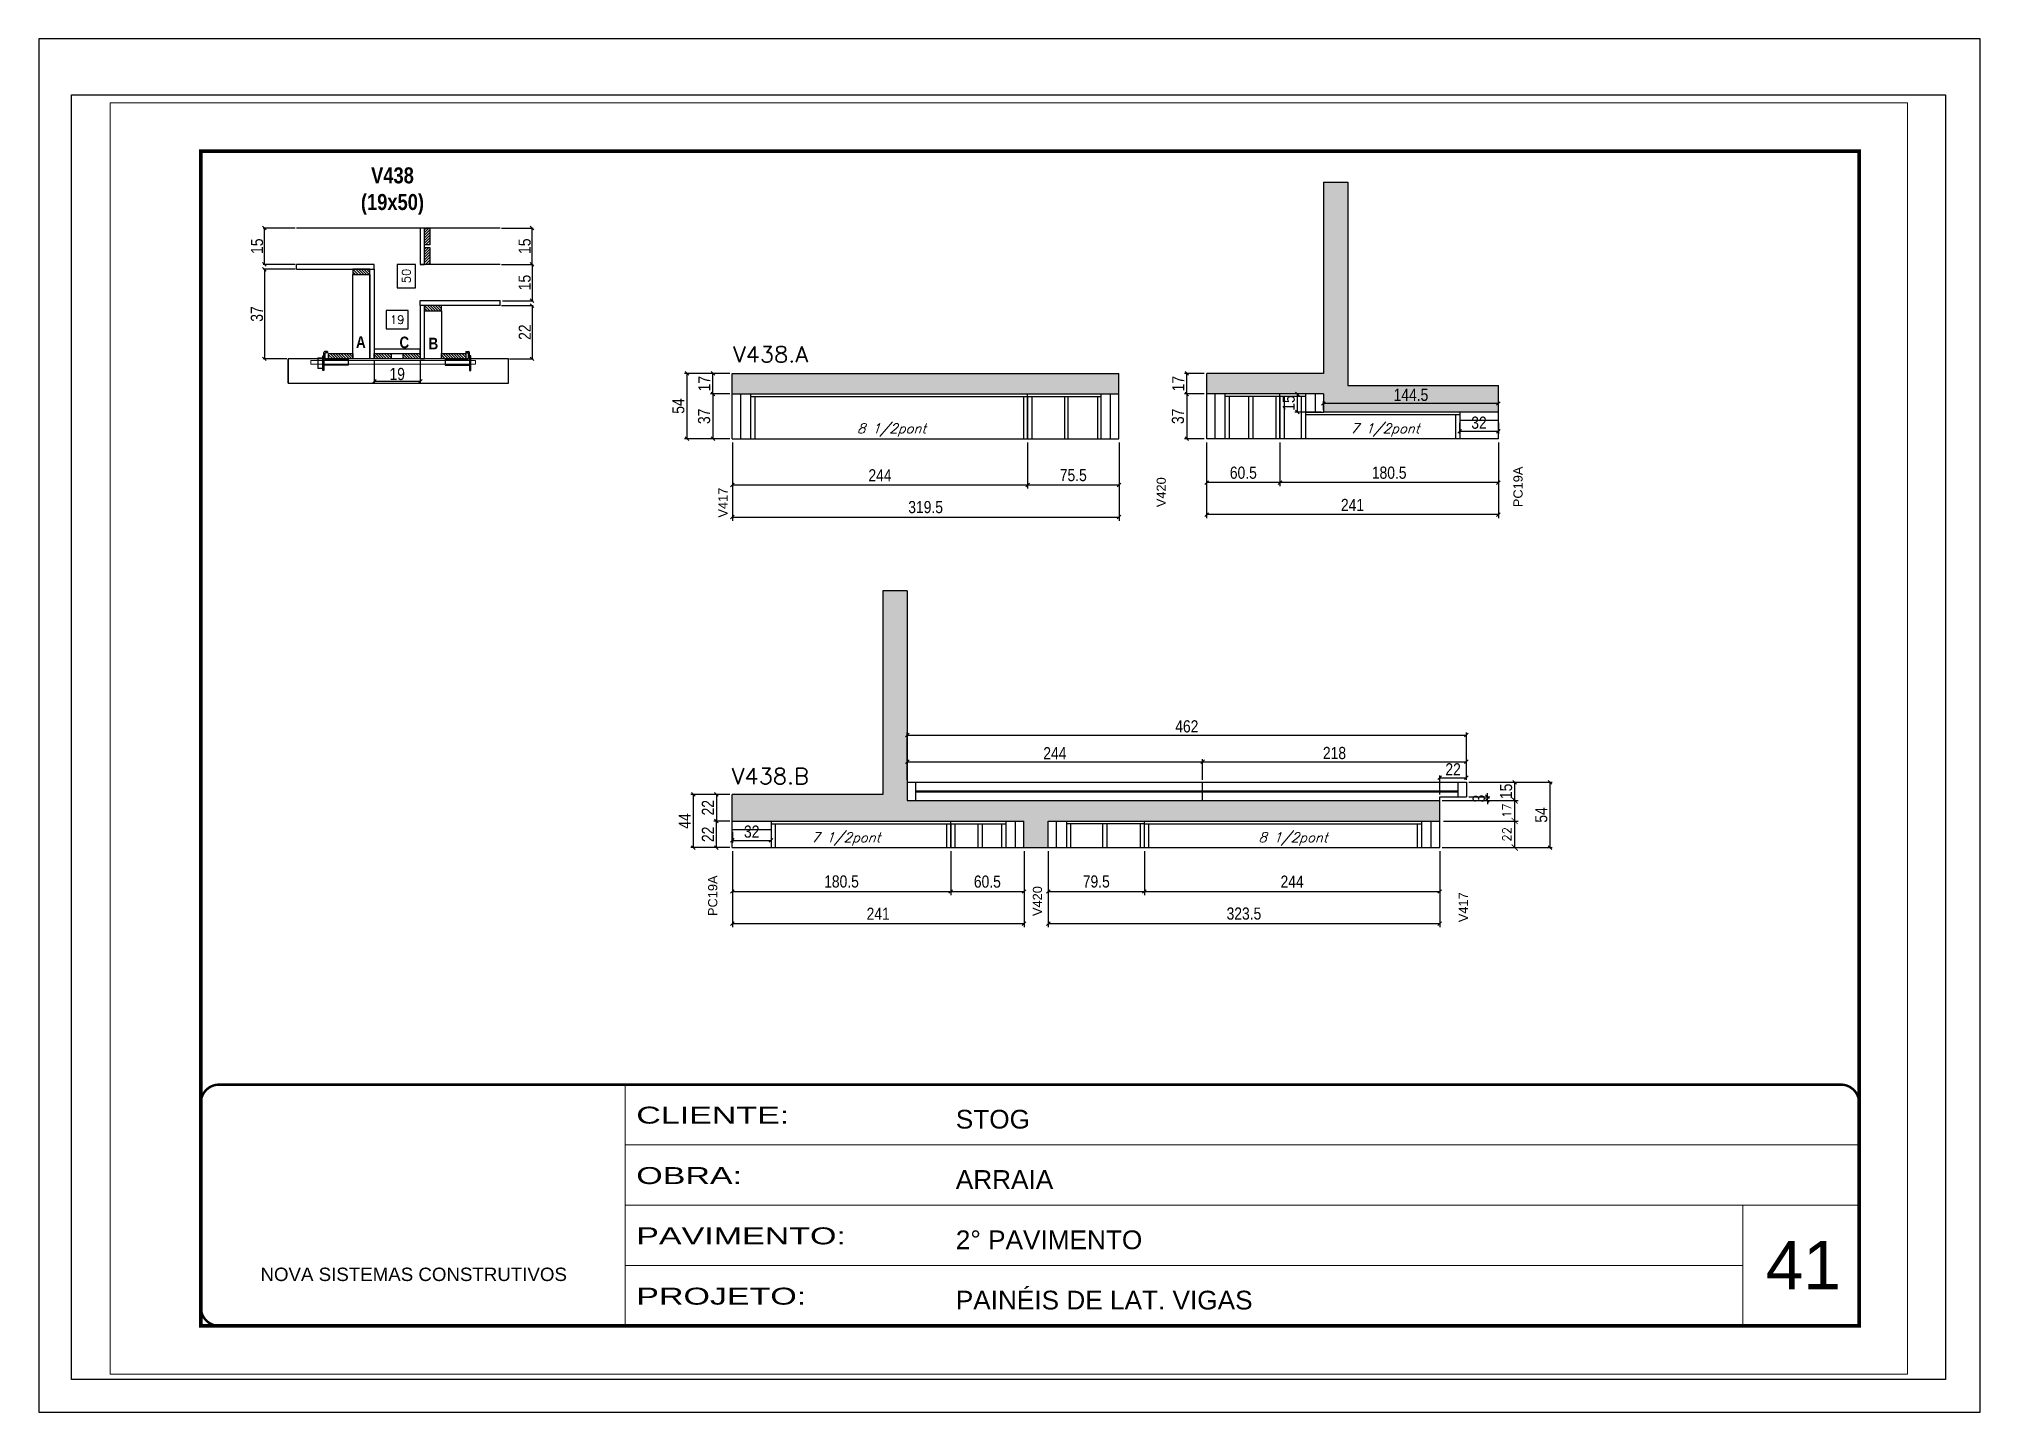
# Paper-space layout '01 (41)' of a CAD drawing. Extents: x -1 to 296, y 0 to 210.
# The model-space entities are those that its viewports show. They can reach past a viewport. Long polylines and large blocks are cut down to what shows.
import ezdxf

# ---------------------------------------------------------------- set-up
doc = ezdxf.new("R2010")
doc.units = 0
doc.linetypes.add('CONTINUO', pattern=[0])
doc.linetypes.add('DASHED', pattern=[0.75, 0.5, -0.25])
doc.layers.get('0').update_dxf_attribs({"linetype": 'CONTINUOUS'})
doc.layers.get('Defpoints').update_dxf_attribs({"linetype": 'CONTINUOUS'})
for name, color, linetype in [('barrote', 251, 'CONTINUOUS'), ('COTA', 241, 'CONTINUOUS'), ('Cota Seção (2x)', 4, 'CONTINUOUS'), ('detalhes', 4, 'CONTINUOUS'), ('NOMENCLATURA', 7, 'CONTINUOUS'), ('Painéis', 200, 'CONTINUOUS'), ('presilha', 1, 'CONTINUOUS'), ('SARR_2.2x10', 60, 'CONTINUOUS'), ('SARR_2.2x7', 40, 'CONTINUOUS'), ('SARR_3.5x7', 81, 'CONTINUOUS'), ('texto', 7, 'CONTINUOUS')]:
    doc.layers.add(name, color=color, linetype=linetype)
for name, color, linetype, lineweight in [('CARIMBO', 255, 'CONTINUOUS', 9), ('CONCRETO', 251, 'CONTINUOUS', 25), ('Folhas', 255, 'CONTINUOUS', 9), ('SARRAFO DE PRESSAO', 251, 'DASHED', 9), ('SCO-___-LAJ', 2, 'CONTINUOUS', 0), ('Texto Seção', 7, 'CONTINUOUS', 15)]:
    doc.layers.add(name, color=color, linetype=linetype, lineweight=lineweight)
doc.styles.add('ARIAL', font='arial.ttf')
doc.styles.add('COTA TECNICA', font='techl___.ttf', dxfattribs={"height": 10})
doc.styles.add('COTA TECNICA 2X', font='techl___.ttf', dxfattribs={"height": 10})
doc.styles.add('REGUA-120', font='ROMANS.shx', dxfattribs={"height": 15})
doc.styles.add('ROMANS', font='romans.shx')
doc.styles.add('TECNICA', font='techb___.ttf', dxfattribs={"height": 10})
doc.styles.add('Tecnologia', font='')
doc.styles.get('Tecnologia').set_extended_font_data('Forgotten Futurist')
doc.dimstyles.new('Cota Paínel', dxfattribs={"dimtxt": 7, "dimasz": 5, "dimexe": 3, "dimexo": 3, "dimgap": 3, "dimtad": 1, "dimdec": 1, "dimzin": 12, "dimdsep": 46, "dimtxsty": 'ROMANS', "dimblk": 'ARCHTICK', "dimcen": 0, "dimclrd": 4, "dimclre": 4, "dimclrt": 1, "dimadec": 1, "dimazin": 3, "dimtfac": 1, "dimtdec": 1, "dimtmove": 0, "dimatfit": 3, "dimldrblk": 'OBLIQUE', "dimfxl": 1, "dimtolj": 1, "dimtzin": 12, "dimarcsym": 0})
doc.dimstyles.new('Cota Seção interna', dxfattribs={"dimtxt": 7, "dimasz": 6, "dimexe": 0.18, "dimexo": 2, "dimgap": -4, "dimtad": 3, "dimdec": 1, "dimlfac": 0.5, "dimzin": 12, "dimdsep": 46, "dimtxsty": 'ROMANS', "dimblk": 'ARCHTICK', "dimcen": 0.09, "dimse1": 1, "dimse2": 1, "dimsd1": 1, "dimsd2": 1, "dimclrd": 180, "dimclre": 5, "dimclrt": 1, "dimadec": 0, "dimazin": 3, "dimtfac": 1, "dimtdec": 1, "dimtofl": 0, "dimtmove": 0, "dimatfit": 3, "dimldrblk": 'ARCHTICK', "dimfxl": 1, "dimtolj": 1, "dimtzin": 0, "dimarcsym": 0})
doc.dimstyles.new('PAINEL', dxfattribs={"dimtxt": 10, "dimasz": 3, "dimexe": 3, "dimexo": 3, "dimgap": 3, "dimtad": 1, "dimdec": 1, "dimzin": 12, "dimdsep": 46, "dimtxsty": 'COTA TECNICA', "dimblk1": 'OBLIQUE', "dimblk2": 'OBLIQUE', "dimsah": 1, "dimcen": 0.9, "dimclrd": 4, "dimclre": 4, "dimclrt": 240, "dimadec": 1, "dimazin": 3, "dimtfac": 1, "dimtdec": 1, "dimtmove": 0, "dimatfit": 3, "dimfxl": 1, "dimtolj": 1, "dimtzin": 12, "dimarcsym": 0})
doc.dimstyles.new('SECAO', dxfattribs={"dimscale": 0.333333, "dimtxt": 5, "dimasz": 9, "dimexe": 3, "dimexo": 3, "dimgap": 3, "dimtad": 1, "dimdec": 1, "dimlfac": 0.5, "dimzin": 12, "dimdsep": 46, "dimtxsty": 'COTA TECNICA 2X', "dimblk1": 'OBLIQUE', "dimblk2": 'OBLIQUE', "dimsah": 1, "dimcen": 0.9, "dimclrd": 4, "dimclre": 4, "dimclrt": 240, "dimadec": 1, "dimazin": 3, "dimtfac": 1, "dimtdec": 1, "dimtmove": 0, "dimatfit": 3, "dimfxl": 1, "dimtolj": 1, "dimtzin": 12, "dimarcsym": 0})

psp = doc.layouts.new('01 (41)')

msp = doc.modelspace()

# ---------------------------------------------------------------- texts
at = {"layer": 'CARIMBO', "style": 'ARIAL'}
msp.add_text('41', height=40, dxfattribs=at).set_placement((5640.07, 1930.94))
at = {"layer": 'detalhes', "style": 'TECNICA'}
for s, p in [('A', (4475.39, 2708.45)), ('C', (4511.28, 2708.14)), ('B', (4535.32, 2707.2))]:
    msp.add_text(s, height=9.6, dxfattribs=at).set_placement(p)
at = {"layer": 'NOMENCLATURA', "linetype": 'Continuous', "style": 'ARIAL'}
for s, p in [('V420', (5144.42, 2576.89)), ('PC19A', (5439.21, 2576.89)), ('V417', (4782.34, 2568.28)), ('PC19A', (4773.86, 2239.24)), ('V420', (5042.14, 2239.24)), ('V417', (5394.09, 2234.15))]:
    msp.add_text(s, height=7.567, rotation=90, dxfattribs=at).set_placement(p)
at = {"layer": 'NOMENCLATURA', "insert": (4505.48, 2857.5), "char_height": 13.2, "attachment_point": 2, "style": 'TECNICA'}
msp.add_mtext_dynamic_manual_height_columns('V438\\P(19x50)', width=13.2, gutter_width=1, heights=[0], dxfattribs=at)
at = {"layer": 'texto', "color": 2, "char_height": 8, "attachment_point": 5, "style": 'ROMANS'}
for s, insert in [('{\\Q19;\\C256;8 1/2pont}', (4917.87, 2640.58)), ('{\\Q19;\\C256;7 1/2pont}', (5325.49, 2640.58)), ('{\\Q19;\\C256;7 1/2pont}', (4880.02, 2302.93)), ('{\\Q19;\\C256;8 1/2pont}', (5249.53, 2302.93))]:
    msp.add_mtext(s, dxfattribs=dict(at, insert=insert))
at = {"layer": 'Texto Seção', "style": 'REGUA-120', "width": 1.05}
for s, p in [('V438.A', (4786.84, 2696.54)), ('V438.B', (4785.85, 2348.22))]:
    msp.add_text(s, height=13, dxfattribs=at).set_placement(p)

# ---------------------------------------------------------------- blocks, each defined once
blk = doc.blocks.new('9999999999')
at = {"color": 30, "linetype": 'CONTINUO'}
for p, q in [((98564.6, 34230.2), (98564.6, 34429.4)), ((98564.6, 34379.6), (99584, 34379.6)), ((98564.6, 34329.8), (99488, 34329.8)), ((99584, 34329.8), (99488, 34329.8)), ((99488, 34329.8), (99488, 34230.2)), ((98564.6, 34280), (99488, 34280))]:
    blk.add_line(p, q, dxfattribs=at)
at = {"color": 30, "linetype": 'CONTINUO', "const_width": 2}
blk.add_lwpolyline([(99584, 34230.2), (99584, 34414.4, 0.414214), (99569, 34429.4), (98229, 34429.4, 0.414214), (98214, 34414.4), (98214, 34245.2, 0.414214), (98229, 34230.2), (99584, 34230.2)], format="xyb", dxfattribs=at)
at = {"layer": 'Folhas'}
blk.add_lwpolyline([(98139, 34190.2), (99624, 34190.2), (99624, 35240.2), (98139, 35240.2)], close=True, dxfattribs=at)
at = {"layer": 'Folhas', "color": 30, "const_width": 3}
blk.add_lwpolyline([(98214, 34230.2), (99584, 34230.2), (99584, 35200.2), (98214, 35200.2)], close=True, dxfattribs=at)
at = {"color": 7, "linetype": 'Continuous', "ltscale": 5, "style": 'ARIAL'}
for s, height, p in [('STOG', 15.48, (98837.7, 34393.1)), ('ARRAIA', 15.48, (98837.7, 34343.3)), ('2° PAVIMENTO', 15.483, (98837.7, 34293.5)), ('NOVA SISTEMAS CONSTRUTIVOS', 11.059, (98263.2, 34267.2)), ('PAINÉIS DE LAT. VIGAS', 15.483, (98837.7, 34243.7))]:
    blk.add_text(s, height=height, dxfattribs=at).set_placement(p)
at = {"layer": 'Folhas', "color": 7, "style": 'Tecnologia', "width": 1.5}
for s, p in [('CLIENTE:', (98573.7, 34397.2)), ('OBRA:', (98573.7, 34347.3)), ('PAVIMENTO:', (98573.7, 34297.5)), ('PROJETO:', (98573.7, 34247.7))]:
    blk.add_text(s, height=14, dxfattribs=at).set_placement(p)
blk = doc.blocks.new('_Oblique')
at = {"color": 0, "linetype": 'ByBlock', "lineweight": -2}
blk.add_line((-0.5, -0.5), (0.5, 0.5), dxfattribs=at)
blk = doc.blocks.new('*D1515')
at = {"layer": 'COTA', "color": 4, "lineweight": -2, "transparency": 16777216}
for p, q in [((4490.4, 2698.4), (4490.4, 2679.8)), ((4528.4, 2698.4), (4528.4, 2679.8)), ((4528.4, 2680.8), (4490.4, 2680.8))]:
    blk.add_line(p, q, dxfattribs=at)
at = {"layer": 'Defpoints', "color": 0, "transparency": 16777216}
for p in [(4490.4, 2699.4), (4528.4, 2699.4), (4490.4, 2680.8)]:
    blk.add_point(p, dxfattribs=at)
at = {"layer": 'COTA', "color": 4, "lineweight": -2, "transparency": 16777216, "xscale": 3, "yscale": 3, "zscale": 3, "rotation": 180}
blk.add_blockref('_Oblique', (4490.4, 2680.8), dxfattribs=at)
at = {"layer": 'COTA', "color": 4, "lineweight": -2, "transparency": 16777216, "xscale": 3, "yscale": 3, "zscale": 3}
blk.add_blockref('_Oblique', (4528.4, 2680.8), dxfattribs=at)
at = {"layer": 'COTA', "color": 240, "transparency": 16777216, "insert": (4509.4, 2686.8), "char_height": 10, "attachment_point": 5, "style": 'COTA TECNICA 2X'}
blk.add_mtext('\\A1;19', dxfattribs=at)
blk = doc.blocks.new('PRESILHA METÁLICA 1')
at = {"layer": 'presilha'}
for p, q in [((0, 13), (6, 13)), ((0, 13), (0, 0)), ((6, 0), (0, 0)), ((6, 15.5), (7.5, 15.5)), ((6, -2.5), (6, 15.5)), ((6, 13), (6, 0)), ((7.5, 10.6), (7.5, 19.9)), ((7.5, 15.5), (7.5, -2.5)), ((37.5, 4.1), (7.5, 4.1)), ((12, 21), (8.6, 21)), ((9, 11.6), (9, 18.9)), ((12, 19.5), (9.6, 19.5)), ((37.5, 11), (9.6, 11)), ((12, 21), (12, 19.5)), ((37.5, 11), (37.5, 4.1)), ((7.5, -2.5), (6, -2.5))]:
    blk.add_line(p, q, dxfattribs=at)
for centre, radius, start, end in [((8.6, 19.9), 1.14, 90, 180), ((9.6, 18.9), 0.57, 90, 180), ((9.6, 11.6), 0.57, 180, 270)]:
    blk.add_arc(centre, radius, start, end, dxfattribs=at)
blk = doc.blocks.new('PRESILHA METÁLICA 2')
at = {"layer": 'presilha'}
for p, q in [((-30.8, 13.5), (-30.8, 6.6)), ((-30.8, 13.5), (-2.8, 13.5)), ((-30.8, 6.6), (-0.8, 6.6)), ((-5.2, 23.5), (-5.2, 22)), ((-5.2, 23.5), (-1.9, 23.5)), ((-5.2, 22), (-2.8, 22)), ((-2.2, 14.1), (-2.2, 21.4)), ((0.8, 18), (-0.8, 18)), ((-0.8, 18), (-0.8, 0)), ((-0.8, 0), (0.8, 0)), ((-0.8, 14.6), (-0.8, 22.4)), ((0.8, 0), (0.8, 18))]:
    blk.add_line(p, q, dxfattribs=at)
for centre, radius, start, end in [((-2.8, 21.4), 0.57, 0, 90), ((-2.8, 14.1), 0.57, 270, 0), ((-1.9, 22.4), 1.14, 0, 90)]:
    blk.add_arc(centre, radius, start, end, dxfattribs=at)
blk = doc.blocks.new('*D1516')
at = {"layer": 'COTA', "color": 4, "lineweight": -2, "transparency": 16777216}
for p, q in [((4425.1, 2773.4), (4398.7, 2773.4)), ((4399.7, 2773.4), (4399.7, 2699.4)), ((4418.3, 2699.4), (4398.7, 2699.4))]:
    blk.add_line(p, q, dxfattribs=at)
at = {"layer": 'Defpoints', "color": 0, "transparency": 16777216}
for p in [(4426.1, 2773.4), (4399.7, 2699.4), (4419.3, 2699.4)]:
    blk.add_point(p, dxfattribs=at)
at = {"layer": 'COTA', "color": 4, "lineweight": -2, "transparency": 16777216, "xscale": 3, "yscale": 3, "zscale": 3}
for p, rotation in [((4399.7, 2773.4), 90), ((4399.7, 2699.4), 270)]:
    blk.add_blockref('_Oblique', p, dxfattribs=dict(at, rotation=rotation))
at = {"layer": 'COTA', "color": 240, "transparency": 16777216, "insert": (4393.5, 2736.4), "char_height": 10, "attachment_point": 5, "rotation": 90, "style": 'COTA TECNICA 2X'}
blk.add_mtext('\\A1;37', dxfattribs=at)
blk = doc.blocks.new('*D1517')
at = {"layer": 'Cota Seção (2x)', "color": 180, "lineweight": -2, "transparency": 16777216}
for p, q in [((4524.4, 2777.4), (4509.4, 2777.4)), ((4509.4, 2777.4), (4509.4, 2758.1)), ((4524.4, 2758.1), (4524.4, 2777.4)), ((4509.4, 2758.1), (4524.4, 2758.1))]:
    blk.add_line(p, q, dxfattribs=at)
at = {"layer": 'Defpoints', "color": 0, "transparency": 16777216}
for p in [(4528.4, 2807.4), (4528.4, 2807.4), (4521, 2707.4)]:
    blk.add_point(p, dxfattribs=at)
at = {"layer": 'Cota Seção (2x)', "color": 1, "transparency": 16777216, "insert": (4516.9, 2767.8), "char_height": 7, "attachment_point": 5, "rotation": 90, "style": 'ROMANS'}
blk.add_mtext('\\A1;50', dxfattribs=at)
blk = doc.blocks.new('_ArchTick')
at = {"color": 0, "linetype": 'ByBlock', "const_width": 0.15}
blk.add_lwpolyline([(-0.5, -0.5), (0.5, 0.5)], dxfattribs=at)
blk = doc.blocks.new('*D1518')
at = {"layer": 'COTA', "color": 4, "lineweight": -2, "transparency": 16777216}
for p, q in [((4425.1, 2807.4), (4398.7, 2807.4)), ((4399.7, 2777.4), (4399.7, 2807.4)), ((4425.1, 2777.4), (4398.7, 2777.4))]:
    blk.add_line(p, q, dxfattribs=at)
at = {"layer": 'Defpoints', "color": 0, "transparency": 16777216}
for p in [(4399.7, 2807.4), (4426.1, 2807.4), (4426.1, 2777.4)]:
    blk.add_point(p, dxfattribs=at)
at = {"layer": 'COTA', "color": 4, "lineweight": -2, "transparency": 16777216, "xscale": 3, "yscale": 3, "zscale": 3}
for p, rotation in [((4399.7, 2807.4), 90), ((4399.7, 2777.4), 270)]:
    blk.add_blockref('_Oblique', p, dxfattribs=dict(at, rotation=rotation))
at = {"layer": 'COTA', "color": 240, "transparency": 16777216, "insert": (4393.6, 2792.4), "char_height": 10, "attachment_point": 5, "rotation": 90, "style": 'COTA TECNICA 2X'}
blk.add_mtext('\\A1;15', dxfattribs=at)
blk = doc.blocks.new('*D1519')
at = {"layer": 'COTA', "color": 4, "lineweight": -2, "transparency": 16777216}
for p, q in [((4595.5, 2743.4), (4621.8, 2743.4)), ((4620.8, 2743.4), (4620.8, 2699.4)), ((4602.2, 2699.4), (4621.8, 2699.4))]:
    blk.add_line(p, q, dxfattribs=at)
at = {"layer": 'Defpoints', "color": 0, "transparency": 16777216}
for p in [(4594.5, 2743.4), (4601.2, 2699.4), (4620.8, 2699.4)]:
    blk.add_point(p, dxfattribs=at)
at = {"layer": 'COTA', "color": 4, "lineweight": -2, "transparency": 16777216, "xscale": 3, "yscale": 3, "zscale": 3}
for p, rotation in [((4620.8, 2743.4), 90), ((4620.8, 2699.4), 270)]:
    blk.add_blockref('_Oblique', p, dxfattribs=dict(at, rotation=rotation))
at = {"layer": 'COTA', "color": 240, "transparency": 16777216, "insert": (4614.8, 2721.4), "char_height": 10, "attachment_point": 5, "rotation": 90, "style": 'COTA TECNICA 2X'}
blk.add_mtext('\\A1;22', dxfattribs=at)
blk = doc.blocks.new('*D1520')
at = {"layer": 'COTA', "color": 4, "lineweight": -2, "transparency": 16777216}
for p, q in [((4595.5, 2807.4), (4621.8, 2807.4)), ((4620.8, 2777.4), (4620.8, 2807.4)), ((4595.5, 2777.4), (4621.8, 2777.4))]:
    blk.add_line(p, q, dxfattribs=at)
at = {"layer": 'Defpoints', "color": 0, "transparency": 16777216}
for p in [(4594.5, 2807.4), (4620.8, 2807.4), (4594.5, 2777.4)]:
    blk.add_point(p, dxfattribs=at)
at = {"layer": 'COTA', "color": 4, "lineweight": -2, "transparency": 16777216, "xscale": 3, "yscale": 3, "zscale": 3}
for p, rotation in [((4620.8, 2807.4), 90), ((4620.8, 2777.4), 270)]:
    blk.add_blockref('_Oblique', p, dxfattribs=dict(at, rotation=rotation))
at = {"layer": 'COTA', "color": 240, "transparency": 16777216, "insert": (4614.7, 2792.4), "char_height": 10, "attachment_point": 5, "rotation": 90, "style": 'COTA TECNICA 2X'}
blk.add_mtext('\\A1;15', dxfattribs=at)
blk = doc.blocks.new('*D1649')
at = {"layer": 'Cota Seção (2x)', "color": 180, "lineweight": -2, "transparency": 16777216}
for p, q in [((4518.4, 2739.2), (4500.4, 2739.2)), ((4500.4, 2739.2), (4500.4, 2724.2)), ((4518.4, 2724.2), (4518.4, 2739.2)), ((4500.4, 2724.2), (4518.4, 2724.2))]:
    blk.add_line(p, q, dxfattribs=at)
at = {"layer": 'Defpoints', "color": 0, "transparency": 16777216}
for p in [(4528.4, 2720.2), (4490.4, 2707.4), (4528.4, 2707.4)]:
    blk.add_point(p, dxfattribs=at)
at = {"layer": 'Cota Seção (2x)', "color": 1, "transparency": 16777216, "insert": (4509.4, 2731.7), "char_height": 7, "attachment_point": 5, "style": 'ROMANS'}
blk.add_mtext('\\A1;19', dxfattribs=at)
blk = doc.blocks.new('*D1521')
at = {"layer": 'COTA', "color": 4, "lineweight": -2, "transparency": 16777216}
for p, q in [((4596.5, 2777.4), (4621.8, 2777.4)), ((4620.8, 2777.4), (4620.8, 2747.4)), ((4596.5, 2747.4), (4621.8, 2747.4))]:
    blk.add_line(p, q, dxfattribs=at)
at = {"layer": 'Defpoints', "color": 0, "transparency": 16777216}
for p in [(4595.5, 2777.4), (4595.5, 2747.4), (4620.8, 2747.4)]:
    blk.add_point(p, dxfattribs=at)
at = {"layer": 'COTA', "color": 4, "lineweight": -2, "transparency": 16777216, "xscale": 3, "yscale": 3, "zscale": 3}
for p, rotation in [((4620.8, 2777.4), 90), ((4620.8, 2747.4), 270)]:
    blk.add_blockref('_Oblique', p, dxfattribs=dict(at, rotation=rotation))
at = {"layer": 'COTA', "color": 240, "transparency": 16777216, "insert": (4614.7, 2762.4), "char_height": 10, "attachment_point": 5, "rotation": 90, "style": 'COTA TECNICA 2X'}
blk.add_mtext('\\A1;15', dxfattribs=at)
blk = doc.blocks.new('*D1522')
at = {"layer": 'COTA', "color": 4, "linetype": 'ByBlock', "lineweight": -2, "transparency": 16777216}
for p, q in [((5238.7, 2630.4), (5238.7, 2594.2)), ((5419.2, 2630.4), (5419.2, 2594.2)), ((5419.2, 2597.2), (5238.7, 2597.2))]:
    blk.add_line(p, q, dxfattribs=at)
at = {"layer": 'Defpoints', "color": 0, "linetype": 'ByBlock', "transparency": 16777216}
for p in [(5238.7, 2633.4), (5419.2, 2633.4), (5238.7, 2597.2)]:
    blk.add_point(p, dxfattribs=at)
at = {"layer": 'COTA', "color": 4, "linetype": 'ByBlock', "lineweight": -2, "transparency": 16777216, "xscale": 3, "yscale": 3, "zscale": 3, "rotation": 180}
blk.add_blockref('_Oblique', (5238.7, 2597.2), dxfattribs=at)
at = {"layer": 'COTA', "color": 4, "linetype": 'ByBlock', "lineweight": -2, "transparency": 16777216, "xscale": 3, "yscale": 3, "zscale": 3}
blk.add_blockref('_Oblique', (5419.2, 2597.2), dxfattribs=at)
at = {"layer": 'COTA', "color": 240, "linetype": 'ByBlock', "transparency": 16777216, "insert": (5329, 2605.3), "char_height": 10, "attachment_point": 5, "style": 'COTA TECNICA'}
blk.add_mtext('\\A1;180.5', dxfattribs=at)
blk = doc.blocks.new('*D1523')
at = {"layer": 'COTA', "color": 4, "linetype": 'ByBlock', "lineweight": -2, "transparency": 16777216}
for p, q in [((5178.2, 2630.4), (5178.2, 2594.2)), ((5238.7, 2630.4), (5238.7, 2594.2)), ((5238.7, 2597.2), (5178.2, 2597.2))]:
    blk.add_line(p, q, dxfattribs=at)
at = {"layer": 'Defpoints', "color": 0, "linetype": 'ByBlock', "transparency": 16777216}
for p in [(5178.2, 2633.4), (5238.7, 2633.4), (5178.2, 2597.2)]:
    blk.add_point(p, dxfattribs=at)
at = {"layer": 'COTA', "color": 4, "linetype": 'ByBlock', "lineweight": -2, "transparency": 16777216, "xscale": 3, "yscale": 3, "zscale": 3, "rotation": 180}
blk.add_blockref('_Oblique', (5178.2, 2597.2), dxfattribs=at)
at = {"layer": 'COTA', "color": 4, "linetype": 'ByBlock', "lineweight": -2, "transparency": 16777216, "xscale": 3, "yscale": 3, "zscale": 3}
blk.add_blockref('_Oblique', (5238.7, 2597.2), dxfattribs=at)
at = {"layer": 'COTA', "color": 240, "linetype": 'ByBlock', "transparency": 16777216, "insert": (5208.5, 2605.3), "char_height": 10, "attachment_point": 5, "style": 'COTA TECNICA'}
blk.add_mtext('\\A1;60.5', dxfattribs=at)
blk = doc.blocks.new('*D1650')
at = {"layer": 'COTA', "color": 4, "linetype": 'ByBlock', "lineweight": -2, "transparency": 16777216}
for p, q in [((5178.2, 2630.4), (5178.2, 2567.7)), ((5419.2, 2630.4), (5419.2, 2567.7)), ((5419.2, 2570.7), (5178.2, 2570.7))]:
    blk.add_line(p, q, dxfattribs=at)
at = {"layer": 'Defpoints', "color": 0, "linetype": 'ByBlock', "transparency": 16777216}
for p in [(5178.2, 2633.4), (5419.2, 2633.4), (5178.2, 2570.7)]:
    blk.add_point(p, dxfattribs=at)
at = {"layer": 'COTA', "color": 4, "linetype": 'ByBlock', "lineweight": -2, "transparency": 16777216, "xscale": 3, "yscale": 3, "zscale": 3, "rotation": 180}
blk.add_blockref('_Oblique', (5178.2, 2570.7), dxfattribs=at)
at = {"layer": 'COTA', "color": 4, "linetype": 'ByBlock', "lineweight": -2, "transparency": 16777216, "xscale": 3, "yscale": 3, "zscale": 3}
blk.add_blockref('_Oblique', (5419.2, 2570.7), dxfattribs=at)
at = {"layer": 'COTA', "color": 240, "linetype": 'ByBlock', "transparency": 16777216, "insert": (5298.7, 2578.7), "char_height": 10, "attachment_point": 5, "style": 'COTA TECNICA'}
blk.add_mtext('\\A1;241', dxfattribs=at)
blk = doc.blocks.new('*D1524')
at = {"layer": 'COTA', "color": 4, "linetype": 'Continuous', "lineweight": -2, "transparency": 16777216}
for p, q in [((5176.2, 2670.4), (5159.8, 2670.4)), ((5161.8, 2670.4), (5161.8, 2633.4)), ((5176.2, 2633.4), (5159.8, 2633.4))]:
    blk.add_line(p, q, dxfattribs=at)
at = {"layer": 'Defpoints', "color": 0, "linetype": 'Continuous', "transparency": 16777216}
for p in [(5178.2, 2670.4), (5161.8, 2633.4), (5178.2, 2633.4)]:
    blk.add_point(p, dxfattribs=at)
at = {"layer": 'COTA', "color": 4, "linetype": 'Continuous', "lineweight": -2, "transparency": 16777216, "xscale": 3, "yscale": 3, "zscale": 3}
for p, rotation in [((5161.8, 2670.4), 90), ((5161.8, 2633.4), 270)]:
    blk.add_blockref('_Oblique', p, dxfattribs=dict(at, rotation=rotation))
at = {"layer": 'COTA', "color": 240, "linetype": 'Continuous', "transparency": 16777216, "insert": (5154.5, 2651.9), "char_height": 10, "attachment_point": 5, "rotation": 90, "style": 'COTA TECNICA'}
blk.add_mtext('\\A1;37', dxfattribs=at)
blk = doc.blocks.new('*D1525')
at = {"layer": 'COTA', "color": 4, "linetype": 'Continuous', "lineweight": -2, "transparency": 16777216}
for p, q in [((5176.2, 2687.4), (5159.8, 2687.4)), ((5161.8, 2670.4), (5161.8, 2687.4)), ((5176.2, 2670.4), (5159.8, 2670.4))]:
    blk.add_line(p, q, dxfattribs=at)
at = {"layer": 'Defpoints', "color": 0, "linetype": 'Continuous', "transparency": 16777216}
for p in [(5161.8, 2687.4), (5178.2, 2687.4), (5178.2, 2670.4)]:
    blk.add_point(p, dxfattribs=at)
at = {"layer": 'COTA', "color": 4, "linetype": 'Continuous', "lineweight": -2, "transparency": 16777216, "xscale": 3, "yscale": 3, "zscale": 3}
for p, rotation in [((5161.8, 2687.4), 90), ((5161.8, 2670.4), 270)]:
    blk.add_blockref('_Oblique', p, dxfattribs=dict(at, rotation=rotation))
at = {"layer": 'COTA', "color": 240, "linetype": 'Continuous', "transparency": 16777216, "insert": (5154.7, 2678.9), "char_height": 10, "attachment_point": 5, "rotation": 90, "style": 'COTA TECNICA'}
blk.add_mtext('\\A1;17', dxfattribs=at)
blk = doc.blocks.new('*D1526')
at = {"layer": 'COTA', "color": 4, "linetype": 'Continuous', "lineweight": -2, "transparency": 16777216}
for p, q in [((5272.7, 2670.4), (5251.1, 2670.4)), ((5253.1, 2670.4), (5253.1, 2655.4)), ((5272.7, 2655.4), (5251.1, 2655.4))]:
    blk.add_line(p, q, dxfattribs=at)
at = {"layer": 'Defpoints', "color": 0, "linetype": 'Continuous', "transparency": 16777216}
for p in [(5274.7, 2670.4), (5253.1, 2655.4), (5274.7, 2655.4)]:
    blk.add_point(p, dxfattribs=at)
at = {"layer": 'COTA', "color": 4, "linetype": 'Continuous', "lineweight": -2, "transparency": 16777216, "xscale": 3, "yscale": 3, "zscale": 3}
for p, rotation in [((5253.1, 2670.4), 90), ((5253.1, 2655.4), 270)]:
    blk.add_blockref('_Oblique', p, dxfattribs=dict(at, rotation=rotation))
at = {"layer": 'COTA', "color": 240, "linetype": 'Continuous', "transparency": 16777216, "insert": (5246, 2662.9), "char_height": 10, "attachment_point": 5, "rotation": 90, "style": 'COTA TECNICA'}
blk.add_mtext('\\A1;15', dxfattribs=at)
blk = doc.blocks.new('*D1527')
at = {"layer": 'COTA', "color": 4, "linetype": 'Continuous', "lineweight": -2, "transparency": 16777216}
for p, q in [((5274.7, 2657.4), (5274.7, 2664.5)), ((5419.2, 2657.4), (5419.2, 2664.5)), ((5419.2, 2662.5), (5274.7, 2662.5))]:
    blk.add_line(p, q, dxfattribs=at)
at = {"layer": 'Defpoints', "color": 0, "linetype": 'Continuous', "transparency": 16777216}
for p in [(5274.7, 2662.5), (5274.7, 2655.4), (5419.2, 2655.4)]:
    blk.add_point(p, dxfattribs=at)
at = {"layer": 'COTA', "color": 4, "linetype": 'Continuous', "lineweight": -2, "transparency": 16777216, "xscale": 3, "yscale": 3, "zscale": 3, "rotation": 180}
blk.add_blockref('_Oblique', (5274.7, 2662.5), dxfattribs=at)
at = {"layer": 'COTA', "color": 4, "linetype": 'Continuous', "lineweight": -2, "transparency": 16777216, "xscale": 3, "yscale": 3, "zscale": 3}
blk.add_blockref('_Oblique', (5419.2, 2662.5), dxfattribs=at)
at = {"layer": 'COTA', "color": 240, "linetype": 'Continuous', "transparency": 16777216, "insert": (5347, 2669.6), "char_height": 10, "attachment_point": 5, "style": 'COTA TECNICA'}
blk.add_mtext('\\A1;144.5', dxfattribs=at)
blk = doc.blocks.new('*D1528')
at = {"layer": 'COTA', "color": 4, "linetype": 'ByBlock', "lineweight": -2, "transparency": 16777216}
for p, q in [((4786.3, 2630.4), (4786.3, 2592.2)), ((5030.3, 2630.4), (5030.3, 2592.2)), ((4786.3, 2595.2), (5030.3, 2595.2))]:
    blk.add_line(p, q, dxfattribs=at)
at = {"layer": 'Defpoints', "color": 0, "linetype": 'ByBlock', "transparency": 16777216}
for p in [(4786.3, 2633.4), (5030.3, 2633.4), (5030.3, 2595.2)]:
    blk.add_point(p, dxfattribs=at)
at = {"layer": 'COTA', "color": 4, "linetype": 'ByBlock', "lineweight": -2, "transparency": 16777216, "xscale": 3, "yscale": 3, "zscale": 3, "rotation": 180}
blk.add_blockref('_Oblique', (4786.3, 2595.2), dxfattribs=at)
at = {"layer": 'COTA', "color": 4, "linetype": 'ByBlock', "lineweight": -2, "transparency": 16777216, "xscale": 3, "yscale": 3, "zscale": 3}
blk.add_blockref('_Oblique', (5030.3, 2595.2), dxfattribs=at)
at = {"layer": 'COTA', "color": 240, "linetype": 'ByBlock', "transparency": 16777216, "insert": (4908.3, 2603.2), "char_height": 10, "attachment_point": 5, "style": 'COTA TECNICA'}
blk.add_mtext('\\A1;244', dxfattribs=at)
blk = doc.blocks.new('*D1529')
at = {"layer": 'COTA', "color": 4, "linetype": 'ByBlock', "lineweight": -2, "transparency": 16777216}
for p, q in [((5030.3, 2630.4), (5030.3, 2592.2)), ((5105.8, 2630.4), (5105.8, 2592.2)), ((5030.3, 2595.2), (5105.8, 2595.2))]:
    blk.add_line(p, q, dxfattribs=at)
at = {"layer": 'Defpoints', "color": 0, "linetype": 'ByBlock', "transparency": 16777216}
for p in [(5030.3, 2633.4), (5105.8, 2633.4), (5105.8, 2595.2)]:
    blk.add_point(p, dxfattribs=at)
at = {"layer": 'COTA', "color": 4, "linetype": 'ByBlock', "lineweight": -2, "transparency": 16777216, "xscale": 3, "yscale": 3, "zscale": 3, "rotation": 180}
blk.add_blockref('_Oblique', (5030.3, 2595.2), dxfattribs=at)
at = {"layer": 'COTA', "color": 4, "linetype": 'ByBlock', "lineweight": -2, "transparency": 16777216, "xscale": 3, "yscale": 3, "zscale": 3}
blk.add_blockref('_Oblique', (5105.8, 2595.2), dxfattribs=at)
at = {"layer": 'COTA', "color": 240, "linetype": 'ByBlock', "transparency": 16777216, "insert": (5068, 2603.3), "char_height": 10, "attachment_point": 5, "style": 'COTA TECNICA'}
blk.add_mtext('\\A1;75.5', dxfattribs=at)
blk = doc.blocks.new('*D1651')
at = {"layer": 'COTA', "color": 4, "linetype": 'ByBlock', "lineweight": -2, "transparency": 16777216}
for p, q in [((4786.3, 2630.4), (4786.3, 2565.7)), ((5105.8, 2630.4), (5105.8, 2565.7)), ((4786.3, 2568.7), (5105.8, 2568.7))]:
    blk.add_line(p, q, dxfattribs=at)
at = {"layer": 'Defpoints', "color": 0, "linetype": 'ByBlock', "transparency": 16777216}
for p in [(4786.3, 2633.4), (5105.8, 2633.4), (5105.8, 2568.7)]:
    blk.add_point(p, dxfattribs=at)
at = {"layer": 'COTA', "color": 4, "linetype": 'ByBlock', "lineweight": -2, "transparency": 16777216, "xscale": 3, "yscale": 3, "zscale": 3, "rotation": 180}
blk.add_blockref('_Oblique', (4786.3, 2568.7), dxfattribs=at)
at = {"layer": 'COTA', "color": 4, "linetype": 'ByBlock', "lineweight": -2, "transparency": 16777216, "xscale": 3, "yscale": 3, "zscale": 3}
blk.add_blockref('_Oblique', (5105.8, 2568.7), dxfattribs=at)
at = {"layer": 'COTA', "color": 240, "linetype": 'ByBlock', "transparency": 16777216, "insert": (4946, 2576.9), "char_height": 10, "attachment_point": 5, "style": 'COTA TECNICA'}
blk.add_mtext('\\A1;319.5', dxfattribs=at)
blk = doc.blocks.new('*D1530')
at = {"layer": 'COTA', "color": 4, "linetype": 'Continuous', "lineweight": -2, "transparency": 16777216}
for p, q in [((4784.3, 2670.4), (4768.2, 2670.4)), ((4770.2, 2670.4), (4770.2, 2633.4)), ((4784.3, 2633.4), (4768.2, 2633.4))]:
    blk.add_line(p, q, dxfattribs=at)
at = {"layer": 'Defpoints', "color": 0, "linetype": 'Continuous', "transparency": 16777216}
for p in [(4786.3, 2670.4), (4770.2, 2633.4), (4786.3, 2633.4)]:
    blk.add_point(p, dxfattribs=at)
at = {"layer": 'COTA', "color": 4, "linetype": 'Continuous', "lineweight": -2, "transparency": 16777216, "xscale": 3, "yscale": 3, "zscale": 3}
for p, rotation in [((4770.2, 2670.4), 90), ((4770.2, 2633.4), 270)]:
    blk.add_blockref('_Oblique', p, dxfattribs=dict(at, rotation=rotation))
at = {"layer": 'COTA', "color": 240, "linetype": 'Continuous', "transparency": 16777216, "insert": (4763, 2651.9), "char_height": 10, "attachment_point": 5, "rotation": 90, "style": 'COTA TECNICA'}
blk.add_mtext('\\A1;37', dxfattribs=at)
blk = doc.blocks.new('*D1531')
at = {"layer": 'COTA', "color": 4, "linetype": 'Continuous', "lineweight": -2, "transparency": 16777216}
for p, q in [((4784.3, 2687.4), (4768.2, 2687.4)), ((4770.2, 2670.4), (4770.2, 2687.4)), ((4784.3, 2670.4), (4768.2, 2670.4))]:
    blk.add_line(p, q, dxfattribs=at)
at = {"layer": 'Defpoints', "color": 0, "linetype": 'Continuous', "transparency": 16777216}
for p in [(4770.2, 2687.4), (4786.3, 2687.4), (4786.3, 2670.4)]:
    blk.add_point(p, dxfattribs=at)
at = {"layer": 'COTA', "color": 4, "linetype": 'Continuous', "lineweight": -2, "transparency": 16777216, "xscale": 3, "yscale": 3, "zscale": 3}
for p, rotation in [((4770.2, 2687.4), 90), ((4770.2, 2670.4), 270)]:
    blk.add_blockref('_Oblique', p, dxfattribs=dict(at, rotation=rotation))
at = {"layer": 'COTA', "color": 240, "linetype": 'Continuous', "transparency": 16777216, "insert": (4763.1, 2678.9), "char_height": 10, "attachment_point": 5, "rotation": 90, "style": 'COTA TECNICA'}
blk.add_mtext('\\A1;17', dxfattribs=at)
blk = doc.blocks.new('*D1532')
at = {"layer": 'COTA', "color": 4, "linetype": 'Continuous', "lineweight": -2, "transparency": 16777216}
for p, q in [((4784.3, 2687.4), (4746.8, 2687.4)), ((4748.8, 2687.4), (4748.8, 2633.4)), ((4784.3, 2633.4), (4746.8, 2633.4))]:
    blk.add_line(p, q, dxfattribs=at)
at = {"layer": 'Defpoints', "color": 0, "linetype": 'Continuous', "transparency": 16777216}
for p in [(4786.3, 2687.4), (4748.8, 2633.4), (4786.3, 2633.4)]:
    blk.add_point(p, dxfattribs=at)
at = {"layer": 'COTA', "color": 4, "linetype": 'Continuous', "lineweight": -2, "transparency": 16777216, "xscale": 3, "yscale": 3, "zscale": 3}
for p, rotation in [((4748.8, 2687.4), 90), ((4748.8, 2633.4), 270)]:
    blk.add_blockref('_Oblique', p, dxfattribs=dict(at, rotation=rotation))
at = {"layer": 'COTA', "color": 240, "linetype": 'Continuous', "transparency": 16777216, "insert": (4741.7, 2660.4), "char_height": 10, "attachment_point": 5, "rotation": 90, "style": 'COTA TECNICA'}
blk.add_mtext('\\A1;54', dxfattribs=at)
blk = doc.blocks.new('*D1533')
at = {"layer": 'COTA', "color": 4, "linetype": 'Continuous', "lineweight": -2, "transparency": 16777216}
for p, q in [((5387.2, 2646.4), (5387.2, 2637.4)), ((5419.2, 2639.4), (5387.2, 2639.4)), ((5419.2, 2646.4), (5419.2, 2637.4))]:
    blk.add_line(p, q, dxfattribs=at)
at = {"layer": 'Defpoints', "color": 0, "linetype": 'Continuous', "transparency": 16777216}
for p in [(5387.2, 2648.4), (5419.2, 2648.4), (5387.2, 2639.4)]:
    blk.add_point(p, dxfattribs=at)
at = {"layer": 'COTA', "color": 4, "linetype": 'Continuous', "lineweight": -2, "transparency": 16777216, "xscale": 3, "yscale": 3, "zscale": 3, "rotation": 180}
blk.add_blockref('_Oblique', (5387.2, 2639.4), dxfattribs=at)
at = {"layer": 'COTA', "color": 4, "linetype": 'Continuous', "lineweight": -2, "transparency": 16777216, "xscale": 3, "yscale": 3, "zscale": 3}
blk.add_blockref('_Oblique', (5419.2, 2639.4), dxfattribs=at)
at = {"layer": 'COTA', "color": 240, "linetype": 'Continuous', "transparency": 16777216, "insert": (5403.2, 2646.6), "char_height": 10, "attachment_point": 5, "style": 'COTA TECNICA'}
blk.add_mtext('\\A1;32', dxfattribs=at)
blk = doc.blocks.new('*D1534')
at = {"layer": 'COTA', "color": 4, "linetype": 'ByBlock', "lineweight": -2, "transparency": 16777216}
for p, q in [((4786.3, 2292.7), (4786.3, 2256.5)), ((4966.8, 2292.7), (4966.8, 2256.5)), ((4786.3, 2259.5), (4966.8, 2259.5))]:
    blk.add_line(p, q, dxfattribs=at)
at = {"layer": 'Defpoints', "color": 0, "linetype": 'ByBlock', "transparency": 16777216}
for p in [(4786.3, 2295.7), (4966.8, 2295.7), (4966.8, 2259.5)]:
    blk.add_point(p, dxfattribs=at)
at = {"layer": 'COTA', "color": 4, "linetype": 'ByBlock', "lineweight": -2, "transparency": 16777216, "xscale": 3, "yscale": 3, "zscale": 3, "rotation": 180}
blk.add_blockref('_Oblique', (4786.3, 2259.5), dxfattribs=at)
at = {"layer": 'COTA', "color": 4, "linetype": 'ByBlock', "lineweight": -2, "transparency": 16777216, "xscale": 3, "yscale": 3, "zscale": 3}
blk.add_blockref('_Oblique', (4966.8, 2259.5), dxfattribs=at)
at = {"layer": 'COTA', "color": 240, "linetype": 'ByBlock', "transparency": 16777216, "insert": (4876.5, 2267.7), "char_height": 10, "attachment_point": 5, "style": 'COTA TECNICA'}
blk.add_mtext('\\A1;180.5', dxfattribs=at)
blk = doc.blocks.new('*D1535')
at = {"layer": 'COTA', "color": 4, "linetype": 'ByBlock', "lineweight": -2, "transparency": 16777216}
for p, q in [((4966.8, 2292.7), (4966.8, 2256.5)), ((5027.3, 2292.7), (5027.3, 2256.5)), ((4966.8, 2259.5), (5027.3, 2259.5))]:
    blk.add_line(p, q, dxfattribs=at)
at = {"layer": 'Defpoints', "color": 0, "linetype": 'ByBlock', "transparency": 16777216}
for p in [(4966.8, 2295.7), (5027.3, 2295.7), (5027.3, 2259.5)]:
    blk.add_point(p, dxfattribs=at)
at = {"layer": 'COTA', "color": 4, "linetype": 'ByBlock', "lineweight": -2, "transparency": 16777216, "xscale": 3, "yscale": 3, "zscale": 3, "rotation": 180}
blk.add_blockref('_Oblique', (4966.8, 2259.5), dxfattribs=at)
at = {"layer": 'COTA', "color": 4, "linetype": 'ByBlock', "lineweight": -2, "transparency": 16777216, "xscale": 3, "yscale": 3, "zscale": 3}
blk.add_blockref('_Oblique', (5027.3, 2259.5), dxfattribs=at)
at = {"layer": 'COTA', "color": 240, "linetype": 'ByBlock', "transparency": 16777216, "insert": (4997, 2267.6), "char_height": 10, "attachment_point": 5, "style": 'COTA TECNICA'}
blk.add_mtext('\\A1;60.5', dxfattribs=at)
blk = doc.blocks.new('*D1652')
at = {"layer": 'COTA', "color": 4, "linetype": 'ByBlock', "lineweight": -2, "transparency": 16777216}
for p, q in [((4786.3, 2292.7), (4786.3, 2230)), ((5027.3, 2292.7), (5027.3, 2230)), ((4786.3, 2233), (5027.3, 2233))]:
    blk.add_line(p, q, dxfattribs=at)
at = {"layer": 'Defpoints', "color": 0, "linetype": 'ByBlock', "transparency": 16777216}
for p in [(4786.3, 2295.7), (5027.3, 2295.7), (5027.3, 2233)]:
    blk.add_point(p, dxfattribs=at)
at = {"layer": 'COTA', "color": 4, "linetype": 'ByBlock', "lineweight": -2, "transparency": 16777216, "xscale": 3, "yscale": 3, "zscale": 3, "rotation": 180}
blk.add_blockref('_Oblique', (4786.3, 2233), dxfattribs=at)
at = {"layer": 'COTA', "color": 4, "linetype": 'ByBlock', "lineweight": -2, "transparency": 16777216, "xscale": 3, "yscale": 3, "zscale": 3}
blk.add_blockref('_Oblique', (5027.3, 2233), dxfattribs=at)
at = {"layer": 'COTA', "color": 240, "linetype": 'ByBlock', "transparency": 16777216, "insert": (4906.8, 2241.1), "char_height": 10, "attachment_point": 5, "style": 'COTA TECNICA'}
blk.add_mtext('\\A1;241', dxfattribs=at)
blk = doc.blocks.new('*D1536')
at = {"layer": 'COTA', "color": 4, "linetype": 'Continuous', "lineweight": -2, "transparency": 16777216}
for p, q in [((4786.3, 2308.7), (4786.3, 2299.7)), ((4786.3, 2301.7), (4818.3, 2301.7)), ((4818.3, 2308.7), (4818.3, 2299.7))]:
    blk.add_line(p, q, dxfattribs=at)
at = {"layer": 'Defpoints', "color": 0, "linetype": 'Continuous', "transparency": 16777216}
for p in [(4786.3, 2310.7), (4818.3, 2310.7), (4818.3, 2301.7)]:
    blk.add_point(p, dxfattribs=at)
at = {"layer": 'COTA', "color": 4, "linetype": 'Continuous', "lineweight": -2, "transparency": 16777216, "xscale": 3, "yscale": 3, "zscale": 3, "rotation": 180}
blk.add_blockref('_Oblique', (4786.3, 2301.7), dxfattribs=at)
at = {"layer": 'COTA', "color": 4, "linetype": 'Continuous', "lineweight": -2, "transparency": 16777216, "xscale": 3, "yscale": 3, "zscale": 3}
blk.add_blockref('_Oblique', (4818.3, 2301.7), dxfattribs=at)
at = {"layer": 'COTA', "color": 240, "linetype": 'Continuous', "transparency": 16777216, "insert": (4802.3, 2308.9), "char_height": 10, "attachment_point": 5, "style": 'COTA TECNICA'}
blk.add_mtext('\\A1;32', dxfattribs=at)
blk = doc.blocks.new('*D1537')
at = {"layer": 'COTA', "color": 4, "linetype": 'ByBlock', "lineweight": -2, "transparency": 16777216}
for p, q in [((5047.3, 2292.7), (5047.3, 2256.5)), ((5126.8, 2292.7), (5126.8, 2256.5)), ((5047.3, 2259.5), (5126.8, 2259.5))]:
    blk.add_line(p, q, dxfattribs=at)
at = {"layer": 'Defpoints', "color": 0, "linetype": 'ByBlock', "transparency": 16777216}
for p in [(5047.3, 2295.7), (5126.8, 2295.7), (5126.8, 2259.5)]:
    blk.add_point(p, dxfattribs=at)
at = {"layer": 'COTA', "color": 4, "linetype": 'ByBlock', "lineweight": -2, "transparency": 16777216, "xscale": 3, "yscale": 3, "zscale": 3, "rotation": 180}
blk.add_blockref('_Oblique', (5047.3, 2259.5), dxfattribs=at)
at = {"layer": 'COTA', "color": 4, "linetype": 'ByBlock', "lineweight": -2, "transparency": 16777216, "xscale": 3, "yscale": 3, "zscale": 3}
blk.add_blockref('_Oblique', (5126.8, 2259.5), dxfattribs=at)
at = {"layer": 'COTA', "color": 240, "linetype": 'ByBlock', "transparency": 16777216, "insert": (5087, 2267.7), "char_height": 10, "attachment_point": 5, "style": 'COTA TECNICA'}
blk.add_mtext('\\A1;79.5', dxfattribs=at)
blk = doc.blocks.new('*D1538')
at = {"layer": 'COTA', "color": 4, "linetype": 'ByBlock', "lineweight": -2, "transparency": 16777216}
for p, q in [((5126.8, 2292.7), (5126.8, 2256.5)), ((5370.8, 2292.7), (5370.8, 2256.5)), ((5126.8, 2259.5), (5370.8, 2259.5))]:
    blk.add_line(p, q, dxfattribs=at)
at = {"layer": 'Defpoints', "color": 0, "linetype": 'ByBlock', "transparency": 16777216}
for p in [(5126.8, 2295.7), (5370.8, 2295.7), (5370.8, 2259.5)]:
    blk.add_point(p, dxfattribs=at)
at = {"layer": 'COTA', "color": 4, "linetype": 'ByBlock', "lineweight": -2, "transparency": 16777216, "xscale": 3, "yscale": 3, "zscale": 3, "rotation": 180}
blk.add_blockref('_Oblique', (5126.8, 2259.5), dxfattribs=at)
at = {"layer": 'COTA', "color": 4, "linetype": 'ByBlock', "lineweight": -2, "transparency": 16777216, "xscale": 3, "yscale": 3, "zscale": 3}
blk.add_blockref('_Oblique', (5370.8, 2259.5), dxfattribs=at)
at = {"layer": 'COTA', "color": 240, "linetype": 'ByBlock', "transparency": 16777216, "insert": (5248.8, 2267.6), "char_height": 10, "attachment_point": 5, "style": 'COTA TECNICA'}
blk.add_mtext('\\A1;244', dxfattribs=at)
blk = doc.blocks.new('*D1653')
at = {"layer": 'COTA', "color": 4, "linetype": 'ByBlock', "lineweight": -2, "transparency": 16777216}
for p, q in [((5047.3, 2292.7), (5047.3, 2230)), ((5370.8, 2292.7), (5370.8, 2230)), ((5047.3, 2233), (5370.8, 2233))]:
    blk.add_line(p, q, dxfattribs=at)
at = {"layer": 'Defpoints', "color": 0, "linetype": 'ByBlock', "transparency": 16777216}
for p in [(5047.3, 2295.7), (5370.8, 2295.7), (5370.8, 2233)]:
    blk.add_point(p, dxfattribs=at)
at = {"layer": 'COTA', "color": 4, "linetype": 'ByBlock', "lineweight": -2, "transparency": 16777216, "xscale": 3, "yscale": 3, "zscale": 3, "rotation": 180}
blk.add_blockref('_Oblique', (5047.3, 2233), dxfattribs=at)
at = {"layer": 'COTA', "color": 4, "linetype": 'ByBlock', "lineweight": -2, "transparency": 16777216, "xscale": 3, "yscale": 3, "zscale": 3}
blk.add_blockref('_Oblique', (5370.8, 2233), dxfattribs=at)
at = {"layer": 'COTA', "color": 240, "linetype": 'ByBlock', "transparency": 16777216, "insert": (5209, 2241.2), "char_height": 10, "attachment_point": 5, "style": 'COTA TECNICA'}
blk.add_mtext('\\A1;323.5', dxfattribs=at)
blk = doc.blocks.new('*D1539')
at = {"layer": 'COTA', "color": 4, "lineweight": -2, "transparency": 16777216}
for p, q in [((5373.8, 2317.7), (5435.7, 2317.7)), ((5432.7, 2295.7), (5432.7, 2317.7)), ((5373.8, 2295.7), (5435.7, 2295.7))]:
    blk.add_line(p, q, dxfattribs=at)
at = {"layer": 'Defpoints', "color": 0, "transparency": 16777216}
for p in [(5370.8, 2317.7), (5432.7, 2317.7), (5370.8, 2295.7)]:
    blk.add_point(p, dxfattribs=at)
at = {"layer": 'COTA', "color": 4, "lineweight": -2, "transparency": 16777216, "xscale": 5, "yscale": 5, "zscale": 5}
for p, rotation in [((5432.7, 2317.7), 90), ((5432.7, 2295.7), 270)]:
    blk.add_blockref('_ArchTick', p, dxfattribs=dict(at, rotation=rotation))
at = {"layer": 'COTA', "color": 1, "transparency": 16777216, "insert": (5426.2, 2306.7), "char_height": 7, "attachment_point": 5, "rotation": 90, "style": 'ROMANS'}
blk.add_mtext('\\A1;22', dxfattribs=at)
blk = doc.blocks.new('*D1540')
at = {"layer": 'COTA', "color": 4, "linetype": 'Continuous', "lineweight": -2, "transparency": 16777216}
for p, q in [((5373.8, 2334.7), (5435.7, 2334.7)), ((5432.7, 2317.7), (5432.7, 2334.7))]:
    blk.add_line(p, q, dxfattribs=at)
at = {"layer": 'COTA', "color": 4, "lineweight": -2, "transparency": 16777216}
blk.add_line((5373.8, 2317.7), (5435.7, 2317.7), dxfattribs=at)
at = {"layer": 'Defpoints', "color": 0, "linetype": 'Continuous', "transparency": 16777216}
for p in [(5370.8, 2334.7), (5432.7, 2334.7), (5370.8, 2317.7)]:
    blk.add_point(p, dxfattribs=at)
at = {"layer": 'COTA', "color": 4, "linetype": 'Continuous', "lineweight": -2, "transparency": 16777216, "xscale": 5, "yscale": 5, "zscale": 5}
for p, rotation in [((5432.7, 2334.7), 90), ((5432.7, 2317.7), 270)]:
    blk.add_blockref('_ArchTick', p, dxfattribs=dict(at, rotation=rotation))
at = {"layer": 'COTA', "color": 1, "linetype": 'Continuous', "transparency": 16777216, "insert": (5426.2, 2326.2), "char_height": 7, "attachment_point": 5, "rotation": 90, "style": 'ROMANS'}
blk.add_mtext('\\A1;17', dxfattribs=at)
blk = doc.blocks.new('*D1541')
at = {"layer": 'COTA', "color": 4, "linetype": 'Continuous', "lineweight": -2, "transparency": 16777216}
for p, q in [((5394.8, 2349.7), (5434.7, 2349.7)), ((5432.7, 2334.7), (5432.7, 2349.7)), ((5372.8, 2334.7), (5434.7, 2334.7))]:
    blk.add_line(p, q, dxfattribs=at)
at = {"layer": 'Defpoints', "color": 0, "linetype": 'Continuous', "transparency": 16777216}
for p in [(5392.8, 2349.7), (5432.7, 2349.7), (5370.8, 2334.7)]:
    blk.add_point(p, dxfattribs=at)
at = {"layer": 'COTA', "color": 4, "linetype": 'Continuous', "lineweight": -2, "transparency": 16777216, "xscale": 3, "yscale": 3, "zscale": 3}
for p, rotation in [((5432.7, 2349.7), 90), ((5432.7, 2334.7), 270)]:
    blk.add_blockref('_Oblique', p, dxfattribs=dict(at, rotation=rotation))
at = {"layer": 'COTA', "color": 240, "linetype": 'Continuous', "transparency": 16777216, "insert": (5425.6, 2342.2), "char_height": 10, "attachment_point": 5, "rotation": 90, "style": 'COTA TECNICA'}
blk.add_mtext('\\A1;15', dxfattribs=at)
blk = doc.blocks.new('*D1579')
at = {"layer": 'COTA', "color": 4, "linetype": 'Continuous', "lineweight": -2, "transparency": 16777216}
for p, q in [((4930.8, 2351.7), (4930.8, 2368.7)), ((4930.8, 2366.7), (5174.8, 2366.7)), ((5174.8, 2351.7), (5174.8, 2368.7))]:
    blk.add_line(p, q, dxfattribs=at)
at = {"layer": 'Defpoints', "color": 0, "linetype": 'Continuous', "transparency": 16777216}
for p in [(5174.8, 2366.7), (4930.8, 2349.7), (5174.8, 2349.7)]:
    blk.add_point(p, dxfattribs=at)
at = {"layer": 'COTA', "color": 4, "linetype": 'Continuous', "lineweight": -2, "transparency": 16777216, "xscale": 3, "yscale": 3, "zscale": 3, "rotation": 180}
blk.add_blockref('_Oblique', (4930.8, 2366.7), dxfattribs=at)
at = {"layer": 'COTA', "color": 4, "linetype": 'Continuous', "lineweight": -2, "transparency": 16777216, "xscale": 3, "yscale": 3, "zscale": 3}
blk.add_blockref('_Oblique', (5174.8, 2366.7), dxfattribs=at)
at = {"layer": 'COTA', "color": 240, "linetype": 'Continuous', "transparency": 16777216, "insert": (5052.8, 2373.7), "char_height": 10, "attachment_point": 5, "style": 'COTA TECNICA'}
blk.add_mtext('\\A1;244', dxfattribs=at)
blk = doc.blocks.new('*D1580')
at = {"layer": 'COTA', "color": 4, "linetype": 'Continuous', "lineweight": -2, "transparency": 16777216}
for p, q in [((5174.8, 2351.7), (5174.8, 2368.7)), ((5174.8, 2366.7), (5392.8, 2366.7)), ((5392.8, 2351.7), (5392.8, 2368.7))]:
    blk.add_line(p, q, dxfattribs=at)
at = {"layer": 'Defpoints', "color": 0, "linetype": 'Continuous', "transparency": 16777216}
for p in [(5392.8, 2366.7), (5174.8, 2349.7), (5392.8, 2349.7)]:
    blk.add_point(p, dxfattribs=at)
at = {"layer": 'COTA', "color": 4, "linetype": 'Continuous', "lineweight": -2, "transparency": 16777216, "xscale": 3, "yscale": 3, "zscale": 3, "rotation": 180}
blk.add_blockref('_Oblique', (5174.8, 2366.7), dxfattribs=at)
at = {"layer": 'COTA', "color": 4, "linetype": 'Continuous', "lineweight": -2, "transparency": 16777216, "xscale": 3, "yscale": 3, "zscale": 3}
blk.add_blockref('_Oblique', (5392.8, 2366.7), dxfattribs=at)
at = {"layer": 'COTA', "color": 240, "linetype": 'Continuous', "transparency": 16777216, "insert": (5283.8, 2373.8), "char_height": 10, "attachment_point": 5, "style": 'COTA TECNICA'}
blk.add_mtext('\\A1;218', dxfattribs=at)
blk = doc.blocks.new('*D1581')
at = {"layer": 'COTA', "color": 4, "linetype": 'Continuous', "lineweight": -2, "transparency": 16777216}
for p, q in [((4930.8, 2351.7), (4930.8, 2390.7)), ((5392.8, 2351.7), (5392.8, 2390.7)), ((4930.8, 2388.7), (5392.8, 2388.7))]:
    blk.add_line(p, q, dxfattribs=at)
at = {"layer": 'Defpoints', "color": 0, "linetype": 'Continuous', "transparency": 16777216}
for p in [(5392.8, 2388.7), (4930.8, 2349.7), (5392.8, 2349.7)]:
    blk.add_point(p, dxfattribs=at)
at = {"layer": 'COTA', "color": 4, "linetype": 'Continuous', "lineweight": -2, "transparency": 16777216, "xscale": 3, "yscale": 3, "zscale": 3, "rotation": 180}
blk.add_blockref('_Oblique', (4930.8, 2388.7), dxfattribs=at)
at = {"layer": 'COTA', "color": 4, "linetype": 'Continuous', "lineweight": -2, "transparency": 16777216, "xscale": 3, "yscale": 3, "zscale": 3}
blk.add_blockref('_Oblique', (5392.8, 2388.7), dxfattribs=at)
at = {"layer": 'COTA', "color": 240, "linetype": 'Continuous', "transparency": 16777216, "insert": (5161.8, 2395.8), "char_height": 10, "attachment_point": 5, "style": 'COTA TECNICA'}
blk.add_mtext('\\A1;462', dxfattribs=at)
blk = doc.blocks.new('*D1582')
at = {"layer": 'COTA', "color": 4, "linetype": 'Continuous', "lineweight": -2, "transparency": 16777216}
for p, q in [((5394.8, 2349.7), (5463.8, 2349.7)), ((5461.8, 2349.7), (5461.8, 2295.7)), ((5372.8, 2295.7), (5463.8, 2295.7))]:
    blk.add_line(p, q, dxfattribs=at)
at = {"layer": 'Defpoints', "color": 0, "linetype": 'Continuous', "transparency": 16777216}
for p in [(5392.8, 2349.7), (5370.8, 2295.7), (5461.8, 2295.7)]:
    blk.add_point(p, dxfattribs=at)
at = {"layer": 'COTA', "color": 4, "linetype": 'Continuous', "lineweight": -2, "transparency": 16777216, "xscale": 3, "yscale": 3, "zscale": 3}
for p, rotation in [((5461.8, 2349.7), 90), ((5461.8, 2295.7), 270)]:
    blk.add_blockref('_Oblique', p, dxfattribs=dict(at, rotation=rotation))
at = {"layer": 'COTA', "color": 240, "linetype": 'Continuous', "transparency": 16777216, "insert": (5454.7, 2322.7), "char_height": 10, "attachment_point": 5, "rotation": 90, "style": 'COTA TECNICA'}
blk.add_mtext('\\A1;54', dxfattribs=at)
blk = doc.blocks.new('*D1583')
at = {"layer": 'COTA', "color": 4, "linetype": 'Continuous', "lineweight": -2, "transparency": 16777216}
for p, q in [((5370.8, 2339.7), (5370.8, 2355.4)), ((5370.8, 2353.4), (5392.8, 2353.4)), ((5392.8, 2351.7), (5392.8, 2355.4))]:
    blk.add_line(p, q, dxfattribs=at)
at = {"layer": 'Defpoints', "color": 0, "linetype": 'Continuous', "transparency": 16777216}
for p in [(5392.8, 2353.4), (5392.8, 2349.7), (5370.8, 2337.7)]:
    blk.add_point(p, dxfattribs=at)
at = {"layer": 'COTA', "color": 4, "linetype": 'Continuous', "lineweight": -2, "transparency": 16777216, "xscale": 3, "yscale": 3, "zscale": 3, "rotation": 180}
blk.add_blockref('_Oblique', (5370.8, 2353.4), dxfattribs=at)
at = {"layer": 'COTA', "color": 4, "linetype": 'Continuous', "lineweight": -2, "transparency": 16777216, "xscale": 3, "yscale": 3, "zscale": 3}
blk.add_blockref('_Oblique', (5392.8, 2353.4), dxfattribs=at)
at = {"layer": 'COTA', "color": 240, "linetype": 'Continuous', "transparency": 16777216, "insert": (5381.8, 2360.4), "char_height": 10, "attachment_point": 5, "style": 'COTA TECNICA'}
blk.add_mtext('\\A1;22', dxfattribs=at)
blk = doc.blocks.new('*D1584')
at = {"layer": 'COTA', "color": 4, "linetype": 'Continuous', "lineweight": -2, "transparency": 16777216}
for p, q in [((5372.8, 2334.7), (5412.2, 2334.7)), ((5394.8, 2337.7), (5412.2, 2337.7)), ((5410.2, 2337.7), (5410.2, 2340.7)), ((5410.2, 2334.7), (5410.2, 2337.7)), ((5410.2, 2334.7), (5410.2, 2331.7))]:
    blk.add_line(p, q, dxfattribs=at)
at = {"layer": 'Defpoints', "color": 0, "linetype": 'Continuous', "transparency": 16777216}
for p in [(5370.8, 2334.7), (5392.8, 2337.7), (5410.2, 2337.7)]:
    blk.add_point(p, dxfattribs=at)
at = {"layer": 'COTA', "color": 4, "linetype": 'Continuous', "lineweight": -2, "transparency": 16777216, "xscale": 3, "yscale": 3, "zscale": 3}
for p, rotation in [((5410.2, 2337.7), 270), ((5410.2, 2334.7), 90)]:
    blk.add_blockref('_Oblique', p, dxfattribs=dict(at, rotation=rotation))
at = {"layer": 'COTA', "color": 240, "linetype": 'Continuous', "transparency": 16777216, "insert": (5403, 2336.2), "char_height": 10, "attachment_point": 5, "rotation": 90, "style": 'COTA TECNICA'}
blk.add_mtext('\\A1;3', dxfattribs=at)
blk = doc.blocks.new('*D1585')
at = {"layer": 'COTA', "color": 4, "linetype": 'Continuous', "lineweight": -2, "transparency": 16777216}
for p, q in [((4784.3, 2317.7), (4771.1, 2317.7)), ((4773.1, 2295.7), (4773.1, 2317.7)), ((4784.3, 2295.7), (4771.1, 2295.7))]:
    blk.add_line(p, q, dxfattribs=at)
at = {"layer": 'Defpoints', "color": 0, "linetype": 'Continuous', "transparency": 16777216}
for p in [(4773.1, 2317.7), (4786.3, 2317.7), (4786.3, 2295.7)]:
    blk.add_point(p, dxfattribs=at)
at = {"layer": 'COTA', "color": 4, "linetype": 'Continuous', "lineweight": -2, "transparency": 16777216, "xscale": 3, "yscale": 3, "zscale": 3}
for p, rotation in [((4773.1, 2317.7), 90), ((4773.1, 2295.7), 270)]:
    blk.add_blockref('_Oblique', p, dxfattribs=dict(at, rotation=rotation))
at = {"layer": 'COTA', "color": 240, "linetype": 'Continuous', "transparency": 16777216, "insert": (4766.1, 2306.7), "char_height": 10, "attachment_point": 5, "rotation": 90, "style": 'COTA TECNICA'}
blk.add_mtext('\\A1;22', dxfattribs=at)
blk = doc.blocks.new('*D1586')
at = {"layer": 'COTA', "color": 4, "linetype": 'Continuous', "lineweight": -2, "transparency": 16777216}
for p, q in [((4784.3, 2339.7), (4771.1, 2339.7)), ((4773.1, 2339.7), (4773.1, 2317.7)), ((4784.3, 2317.7), (4771.1, 2317.7))]:
    blk.add_line(p, q, dxfattribs=at)
at = {"layer": 'Defpoints', "color": 0, "linetype": 'Continuous', "transparency": 16777216}
for p in [(4786.3, 2339.7), (4773.1, 2317.7), (4786.3, 2317.7)]:
    blk.add_point(p, dxfattribs=at)
at = {"layer": 'COTA', "color": 4, "linetype": 'Continuous', "lineweight": -2, "transparency": 16777216, "xscale": 3, "yscale": 3, "zscale": 3}
for p, rotation in [((4773.1, 2339.7), 90), ((4773.1, 2317.7), 270)]:
    blk.add_blockref('_Oblique', p, dxfattribs=dict(at, rotation=rotation))
at = {"layer": 'COTA', "color": 240, "linetype": 'Continuous', "transparency": 16777216, "insert": (4766.1, 2328.7), "char_height": 10, "attachment_point": 5, "rotation": 90, "style": 'COTA TECNICA'}
blk.add_mtext('\\A1;22', dxfattribs=at)
blk = doc.blocks.new('*D1587')
at = {"layer": 'COTA', "color": 4, "linetype": 'Continuous', "lineweight": -2, "transparency": 16777216}
for p, q in [((4784.3, 2339.7), (4752, 2339.7)), ((4754, 2339.7), (4754, 2295.7)), ((4784.3, 2295.7), (4752, 2295.7))]:
    blk.add_line(p, q, dxfattribs=at)
at = {"layer": 'Defpoints', "color": 0, "linetype": 'Continuous', "transparency": 16777216}
for p in [(4786.3, 2339.7), (4754, 2295.7), (4786.3, 2295.7)]:
    blk.add_point(p, dxfattribs=at)
at = {"layer": 'COTA', "color": 4, "linetype": 'Continuous', "lineweight": -2, "transparency": 16777216, "xscale": 3, "yscale": 3, "zscale": 3}
for p, rotation in [((4754, 2339.7), 90), ((4754, 2295.7), 270)]:
    blk.add_blockref('_Oblique', p, dxfattribs=dict(at, rotation=rotation))
at = {"layer": 'COTA', "color": 240, "linetype": 'Continuous', "transparency": 16777216, "insert": (4747, 2317.7), "char_height": 10, "attachment_point": 5, "rotation": 90, "style": 'COTA TECNICA'}
blk.add_mtext('\\A1;44', dxfattribs=at)

# ---------------------------------------------------------------- dimensions: what is measured, and where the dimension line sits
at = {"layer": 'COTA'}
for base, p1, p2, angle, picture, middle in [((4399.71, 2807.43), (4426.07, 2777.43), (4426.07, 2807.43), 90, '*D1518', (4399.71, 2792.43)), ((4620.83, 2807.43), (4594.47, 2777.43), (4594.47, 2807.43), 90, '*D1520', (4620.83, 2792.43)), ((4490.37, 2680.76, 0), (4528.37, 2699.43), (4490.37, 2699.43), 180, '*D1515', (4509.37, 2680.76, 0))]:
    dim = msp.add_linear_dim(base=base, p1=p1, p2=p2, angle=angle, dimstyle='SECAO', dxfattribs=at)
    dim.commit()
    dim.dimension.update_dxf_attribs({"geometry": picture, "text_midpoint": middle, "dimtype": 160})
for base, p1, p2, dimstyle, picture, middle in [((4399.71, 2699.43), (4426.07, 2773.43), (4419.31, 2699.43), 'SECAO', '*D1516', (4393.5, 2736.43)), ((4620.83, 2747.43), (4595.47, 2777.43), (4595.47, 2747.43), 'SECAO', '*D1521', (4614.72, 2762.43)), ((4620.83, 2699.43), (4594.47, 2743.43), (4601.23, 2699.43), 'SECAO', '*D1519', (4614.83, 2721.43)), ((5432.68, 2317.71), (5370.76, 2295.71), (5370.76, 2317.71), 'Cota Paínel', '*D1539', (5426.18, 2306.71))]:
    dim = msp.add_linear_dim(base=base, p1=p1, p2=p2, angle=90, dimstyle=dimstyle, dxfattribs=at)
    dim.commit()
    dim.dimension.update_dxf_attribs({"geometry": picture, "text_midpoint": middle})
at = {"layer": 'COTA', "linetype": 'Continuous'}
for base, p1, p2, angle, picture, middle in [((4748.84, 2633.36), (4786.26, 2687.36), (4786.26, 2633.36), 90, '*D1532', (4741.73, 2660.36)), ((4770.18, 2687.36), (4786.26, 2670.36), (4786.26, 2687.36), 90, '*D1531', (4763.1, 2678.86)), ((5161.77, 2687.36), (5178.24, 2670.36), (5178.24, 2687.36), 90, '*D1525', (5154.7, 2678.86)), ((4770.18, 2633.36), (4786.26, 2670.36), (4786.26, 2633.36), 90, '*D1530', (4762.96, 2651.86)), ((5161.77, 2633.36), (5178.24, 2670.36), (5178.24, 2633.36), 90, '*D1524', (5154.55, 2651.86)), ((5253.09, 2655.36), (5274.74, 2670.36), (5274.74, 2655.36), 90, '*D1526', (5245.98, 2662.86)), ((5432.68, 2349.71), (5370.76, 2334.71), (5392.76, 2349.71), 90, '*D1541', (5425.57, 2342.21)), ((5461.8, 2295.71), (5392.76, 2349.71), (5370.76, 2295.71), 90, '*D1582', (5454.69, 2322.71)), ((4754.05, 2295.71), (4786.26, 2339.71), (4786.26, 2295.71), 90, '*D1587', (4746.97, 2317.71)), ((4773.1, 2317.71), (4786.26, 2339.71), (4786.26, 2317.71), 90, '*D1586', (4766.1, 2328.71)), ((5410.23, 2337.71), (5370.76, 2334.71), (5392.76, 2337.71), 90, '*D1584', (5403.01, 2336.21)), ((4773.1, 2317.71), (4786.26, 2295.71), (4786.26, 2317.71), 90, '*D1585', (4766.1, 2306.71)), ((4818.26, 2301.7), (4786.26, 2310.71), (4818.26, 2310.71), 180, '*D1536', (4802.26, 2308.92))]:
    dim = msp.add_linear_dim(base=base, p1=p1, p2=p2, angle=angle, dimstyle='PAINEL', override={"dimexe": 2, "dimexo": 2, "dimgap": 2, "dimadec": 8, "dimtix": 1, "dimatfit": 2, "dimldrblk": 'Oblique'}, dxfattribs=at)
    dim.commit()
    dim.dimension.update_dxf_attribs({"geometry": picture, "text_midpoint": middle})
for base, p1, p2, override, picture, middle in [((5274.74, 2662.45), (5419.24, 2655.36), (5274.74, 2655.36), {"dimexe": 2, "dimexo": 2, "dimgap": 2, "dimadec": 8, "dimtix": 1, "dimatfit": 2, "dimldrblk": 'Oblique'}, '*D1527', (5346.99, 2669.56)), ((5387.24, 2639.35), (5419.24, 2648.36), (5387.24, 2648.36), {"dimexe": 2, "dimexo": 2, "dimgap": 2, "dimadec": 8, "dimtix": 1, "dimatfit": 2, "dimldrblk": 'Oblique'}, '*D1533', (5403.24, 2646.57)), ((5392.76, 2388.72), (4930.76, 2349.71), (5392.76, 2349.71), {"dimexe": 2, "dimexo": 2, "dimgap": 2, "dimadec": 8, "dimtix": 1, "dimatfit": 2, "dimldrblk": 'Oblique'}, '*D1581', (5161.76, 2395.82)), ((5174.76, 2366.67), (4930.76, 2349.71), (5174.76, 2349.71), {"dimexe": 2, "dimexo": 2, "dimgap": 2, "dimadec": 8, "dimtix": 1, "dimatfit": 2, "dimldrblk": 'Oblique'}, '*D1579', (5052.76, 2373.74)), ((5392.76, 2366.67), (5174.76, 2349.71), (5392.76, 2349.71), {"dimexe": 2, "dimexo": 2, "dimgap": 2, "dimadec": 8, "dimtix": 1, "dimtmove": 1, "dimatfit": 2, "dimldrblk": 'Oblique'}, '*D1580', (5283.76, 2373.76)), ((5392.76, 2353.39), (5370.76, 2337.71), (5392.76, 2349.71), {"dimexe": 2, "dimexo": 2, "dimgap": 2, "dimadec": 8, "dimtix": 1, "dimatfit": 2, "dimldrblk": 'Oblique'}, '*D1583', (5381.76, 2360.39))]:
    dim = msp.add_linear_dim(base=base, p1=p1, p2=p2, dimstyle='PAINEL', override=override, dxfattribs=at)
    dim.commit()
    dim.dimension.update_dxf_attribs({"geometry": picture, "text_midpoint": middle})
at = {"layer": 'COTA', "linetype": 'ByBlock'}
for base, p1, p2, picture, middle in [((5030.26, 2595.17), (4786.26, 2633.36), (5030.26, 2633.36), '*D1528', (4908.26, 2603.24)), ((5105.76, 2568.67), (4786.26, 2633.36), (5105.76, 2633.36), '*D1651', (4946.01, 2576.92)), ((4966.76, 2259.52), (4786.26, 2295.71), (4966.76, 2295.71), '*D1534', (4876.51, 2267.65)), ((5027.26, 2233.02), (4786.26, 2295.71), (5027.26, 2295.71), '*D1652', (4906.76, 2241.09)), ((5126.76, 2259.52), (5047.26, 2295.71), (5126.76, 2295.71), '*D1537', (5087.01, 2267.66)), ((5370.76, 2233.02), (5047.26, 2295.71), (5370.76, 2295.71), '*D1653', (5209.01, 2241.24))]:
    dim = msp.add_linear_dim(base=base, p1=p1, p2=p2, dimstyle='PAINEL', dxfattribs=at)
    dim.commit()
    dim.dimension.update_dxf_attribs({"geometry": picture, "text_midpoint": middle})
for base, p1, p2, picture, middle in [((5105.76, 2595.17), (5030.26, 2633.36), (5105.76, 2633.36), '*D1529', (5068.01, 2603.28)), ((5027.26, 2259.52), (4966.76, 2295.71), (5027.26, 2295.71), '*D1535', (4997.01, 2267.63)), ((5370.76, 2259.52), (5126.76, 2295.71), (5370.76, 2295.71), '*D1538', (5248.76, 2267.59))]:
    dim = msp.add_linear_dim(base=base, p1=p1, p2=p2, dimstyle='PAINEL', override={"dimtmove": 1}, dxfattribs=at)
    dim.commit()
    dim.dimension.update_dxf_attribs({"geometry": picture, "text_midpoint": middle})
dim = msp.add_linear_dim(base=(5178.24, 2597.17), p1=(5238.74, 2633.36), p2=(5178.24, 2633.36), angle=180, dimstyle='PAINEL', override={"dimtmove": 1}, dxfattribs=at)
dim.commit()
dim.dimension.update_dxf_attribs({"geometry": '*D1523', "text_midpoint": (5208.49, 2605.28)})
for base, p2, picture, middle in [((5178.24, 2570.67), (5178.24, 2633.36), '*D1650', (5298.74, 2578.74)), ((5238.74, 2597.17), (5238.74, 2633.36), '*D1522', (5328.99, 2605.3))]:
    dim = msp.add_linear_dim(base=base, p1=(5419.24, 2633.36), p2=p2, angle=180, dimstyle='PAINEL', dxfattribs=at)
    dim.commit()
    dim.dimension.update_dxf_attribs({"geometry": picture, "text_midpoint": middle})
at = {"layer": 'COTA', "linetype": 'Continuous'}
dim = msp.add_linear_dim(base=(5432.68, 2334.71), p1=(5370.76, 2317.71), p2=(5370.76, 2334.71), angle=90, dimstyle='Cota Paínel', dxfattribs=at)
dim.commit()
dim.dimension.update_dxf_attribs({"geometry": '*D1540', "text_midpoint": (5432.68, 2326.21), "dimtype": 160})
at = {"layer": 'Cota Seção (2x)'}
dim = msp.add_linear_dim(base=(4528.37, 2807.43), p1=(4520.95, 2707.43), p2=(4528.37, 2807.43), angle=90, dimstyle='Cota Seção interna', dxfattribs=at)
dim.commit()
dim.dimension.update_dxf_attribs({"geometry": '*D1517', "text_midpoint": (4528.37, 2767.77), "dimtype": 160})
dim = msp.add_linear_dim(base=(4528.37, 2720.21), p1=(4490.37, 2707.43), p2=(4528.37, 2707.43), dimstyle='Cota Seção interna', dxfattribs=at)
dim.commit()
dim.dimension.update_dxf_attribs({"geometry": '*D1649', "text_midpoint": (4509.37, 2731.71)})

# ---------------------------------------------------------------- hatches: boundary and pattern name
at = {"layer": 'COTA', "linetype": 'Continuous'}
h = msp.add_hatch(dxfattribs=at)
h.set_pattern_fill('AR-CONC', color=256, scale=0.05)
h.set_pattern_definition([(50, (-2771.4804, -7920.471), (9.1092334, -0.7969543), [0.9525, -10.4775]), (355, (-2771.48, -7920.471), (-1.762171, 9.552842), [0.762, -8.382029]), (100.451445, (-2770.721, -7920.537), (7.3470624, 8.7558876), [0.8095004, -8.904512]), (46.1842, (-2771.48, -7917.931), (13.553952, -2.102116), [1.42875, -15.71625]), (96.63556, (-2770.351, -7918.106), (11.870207, 12.371306), [1.214251, -13.35678]), (351.18415, (-2771.48, -7917.931), (11.870207, 12.371306), [1.142998, -12.572987]), (21, (-2770.2104, -7918.566), (7.5807196, -5.11326), [0.9525, -10.4775]), (326, (-2770.21, -7918.566), (3.0901014, 9.209398), [0.762, -8.382]), (71.451445, (-2769.579, -7918.992), (10.670821, 4.0961384), [0.8095004, -8.904497]), (37.5, (-2771.4804, -7920.4708), (0.1544302, 4.22775194), [0, -8.2804, 0, -8.509, 0, -8.41375]), (7.5, (-2771.4804, -7920.471), (3.3409831, 5.0090287), [0, -4.8514, 0, -8.0899, 0, -3.20675]), (327.5, (-2774.3125, -7920.4708), (6.7795298, -0.2864372), [0, -3.175, 0, -9.906, 0, -13.1445]), (317.5, (-2775.5825, -7920.471), (7.406459, 1.2713246), [0, -4.1275, 0, -6.5786, 0, -9.3345])])
h.paths.add_polyline_path([(5294.74, 2845.36), (5274.74, 2845.36), (5274.74, 2687.36), (5178.24, 2687.36), (5178.24, 2670.36), (5274.74, 2670.36), (5274.74, 2655.36), (5419.24, 2655.36), (5419.24, 2677.36), (5294.74, 2677.36)])
h = msp.add_hatch(dxfattribs=at)
h.set_pattern_fill('AR-CONC', color=256, scale=0.05)
h.set_pattern_definition([(50, (-1358.162, -6891.451), (9.1092334, -0.7969543), [0.9525, -10.4775]), (355, (-1358.162, -6891.451), (-1.762171, 9.552842), [0.762, -8.382029]), (100.451445, (-1357.403, -6891.517), (7.3470624, 8.7558876), [0.8095004, -8.904512]), (46.1842, (-1358.162, -6888.911), (13.553952, -2.102116), [1.42875, -15.71625]), (96.63556, (-1357.032, -6889.086), (11.870207, 12.371306), [1.214251, -13.35678]), (351.18415, (-1358.162, -6888.91), (11.870207, 12.371306), [1.142998, -12.572987]), (21, (-1356.892, -6889.546), (7.5807196, -5.11326), [0.9525, -10.4775]), (326, (-1356.892, -6889.546), (3.0901014, 9.209398), [0.762, -8.382]), (71.451445, (-1356.26, -6889.972), (10.670821, 4.0961384), [0.8095004, -8.904497]), (37.5, (-1358.162, -6891.4506), (0.1544302, 4.2277519), [0, -8.2804, 0, -8.509, 0, -8.41375]), (7.5, (-1358.162, -6891.4506), (3.3409831, 5.0090287), [0, -4.8514, 0, -8.0899, 0, -3.20675]), (327.5, (-1360.994, -6891.4506), (6.7795298, -0.2864372), [0, -3.175, 0, -9.906, 0, -13.1445]), (317.5, (-1362.264, -6891.4506), (7.406459, 1.2713246), [0, -4.1275, 0, -6.5786, 0, -9.3345])])
h.paths.add_polyline_path([(4786.26, 2687.36), (4786.26, 2670.36), (5105.76, 2670.36), (5105.76, 2687.36)])
h = msp.add_hatch(dxfattribs=at)
h.set_pattern_fill('AR-CONC', color=256, scale=0.05)
h.set_pattern_definition([(50, (-3170, -6891.451), (9.1092334, -0.7969543), [0.9525, -10.4775]), (355, (-3170, -6891.451), (-1.762171, 9.552842), [0.762, -8.382029]), (100.451445, (-3169.241, -6891.517), (7.3470624, 8.7558876), [0.8095004, -8.904512]), (46.1842, (-3170, -6888.911), (13.553952, -2.102116), [1.42875, -15.71625]), (96.63556, (-3168.87, -6889.086), (11.870207, 12.371306), [1.214251, -13.35678]), (351.18415, (-3170, -6888.91), (11.870207, 12.371306), [1.142998, -12.572987]), (21, (-3168.73, -6889.546), (7.5807196, -5.11326), [0.9525, -10.4775]), (326, (-3168.73, -6889.546), (3.0901014, 9.209398), [0.762, -8.382]), (71.451445, (-3168.098, -6889.972), (10.670821, 4.0961384), [0.8095004, -8.904497]), (37.5, (-3170, -6891.4506), (0.1544302, 4.22775194), [0, -8.2804, 0, -8.509, 0, -8.41375]), (7.5, (-3170, -6891.4506), (3.3409831, 5.0090287), [0, -4.8514, 0, -8.0899, 0, -3.20675]), (327.5, (-3172.832, -6891.4506), (6.7795298, -0.2864372), [0, -3.175, 0, -9.906, 0, -13.1445]), (317.5, (-3174.102, -6891.4506), (7.406459, 1.2713246), [0, -4.1275, 0, -6.5786, 0, -9.3345])])
h.paths.add_polyline_path([(4910.76, 2339.71), (4786.26, 2339.71), (4786.26, 2317.71), (4930.76, 2317.71), (5027.26, 2317.71), (5027.26, 2295.71), (5047.26, 2295.71), (5047.26, 2317.71), (5370.76, 2317.71), (5370.76, 2334.71), (4930.76, 2334.71), (4930.76, 2349.71), (4930.76, 2507.71), (4910.76, 2507.71)])
at = {"layer": 'SARR_2.2x10'}
h = msp.add_hatch(dxfattribs=at)
h.set_pattern_fill('ANSI31', color=256, scale=0.5, angle=90)
h.set_pattern_definition([(135, (37550.5903, -120812.7363), (-1.122532015, -1.122532015), [])])
h.paths.add_polyline_path([(4452.77, 2703.83), (4452.77, 2699.43), (4472.77, 2699.43), (4472.77, 2703.83)])
h = msp.add_hatch(dxfattribs=at)
h.set_pattern_fill('ANSI31', color=256, scale=0.5, angle=90)
h.set_pattern_definition([(135, (37663.7903, -120812.7363), (-1.122532015, -1.122532015), [])])
h.paths.add_polyline_path([(4545.97, 2703.83), (4545.97, 2699.43), (4565.97, 2699.43), (4565.97, 2703.83)])
at = {"layer": 'SARR_2.2x7'}
h = msp.add_hatch(dxfattribs=at)
h.set_pattern_fill('ANSI31', color=256, scale=0.5, angle=180)
h.set_pattern_definition([(225, (128048.5367, 35981.2566), (1.122532015, -1.122532015), [])])
h.paths.add_polyline_path([(4531.97, 2793.43), (4536.37, 2793.43), (4536.37, 2807.43), (4531.97, 2807.43)])
h = msp.add_hatch(dxfattribs=at)
h.set_pattern_fill('ANSI31', color=256, scale=0.5, angle=180)
h.set_pattern_definition([(225, (128048.5367, 35965.2566), (1.122532015, -1.122532015), [])])
h.paths.add_polyline_path([(4531.97, 2777.43), (4536.37, 2777.43), (4536.37, 2791.43), (4531.97, 2791.43)])
h = msp.add_hatch(dxfattribs=at)
h.set_pattern_fill('ANSI31', color=256, scale=0.5, angle=90)
h.set_pattern_definition([(135, (37495.3903, -120743.1363), (-1.122532015, -1.122532015), [])])
h.paths.add_polyline_path([(4472.77, 2773.43), (4472.77, 2769.03), (4486.77, 2769.03), (4486.77, 2773.43)])
h = msp.add_hatch(dxfattribs=at)
h.set_pattern_fill('ANSI31', color=256, scale=0.5, angle=90)
h.set_pattern_definition([(135, (37554.5903, -120773.1363), (-1.122532015, -1.122532015), [])])
h.paths.add_polyline_path([(4531.97, 2743.43), (4531.97, 2739.03), (4545.97, 2739.03), (4545.97, 2743.43)])
h = msp.add_hatch(dxfattribs=at)
h.set_pattern_fill('ANSI31', color=256, scale=0.5, angle=90)
h.set_pattern_definition([(135, (37678.1903, -120812.7363), (-1.122532015, -1.122532015), [])])
h.paths.add_polyline_path([(4490.37, 2703.83), (4490.37, 2699.43), (4504.37, 2699.43), (4504.37, 2703.83)])
h = msp.add_hatch(dxfattribs=at)
h.set_pattern_fill('ANSI31', color=256, scale=0.5, angle=90)
h.set_pattern_definition([(135, (37702.1903, -120812.7363), (-1.122532015, -1.122532015), [])])
h.paths.add_polyline_path([(4514.37, 2703.83), (4514.37, 2699.43), (4528.37, 2699.43), (4528.37, 2703.83)])

# ---------------------------------------------------------------- linework, layer by layer
at = {"layer": 'barrote', "elevation": 0}
msp.add_lwpolyline([(4419.31, 2679.43), (4601.23, 2679.43), (4601.23, 2699.43), (4419.31, 2699.43)], close=True, dxfattribs=at)
at = {"layer": 'CONCRETO', "linetype": 'Continuous'}
for p, q in [((4594.47, 2807.43), (4426.07, 2807.43)), ((4594.47, 2777.43), (4528.37, 2777.43))]:
    msp.add_line(p, q, dxfattribs=at)
at = {"layer": 'COTA', "linetype": 'Continuous'}
for p, q in [((5274.74, 2845.36), (5274.74, 2687.36)), ((5274.74, 2845.36), (5294.74, 2845.36)), ((5294.74, 2845.36), (5294.74, 2677.36)), ((5274.74, 2687.36), (5178.24, 2687.36)), ((5178.24, 2670.36), (5178.24, 2687.36)), ((5294.74, 2677.36), (5419.24, 2677.36)), ((5419.24, 2655.36), (5419.24, 2677.36)), ((4930.76, 2507.71), (4910.76, 2507.71)), ((4910.76, 2507.71), (4910.76, 2339.71)), ((4930.76, 2507.71), (4930.76, 2334.71)), ((4786.26, 2317.71), (4786.26, 2339.71)), ((4910.76, 2339.71), (4786.26, 2339.71)), ((5370.76, 2317.71), (5370.76, 2334.71))]:
    msp.add_line(p, q, dxfattribs=at)
at = {"layer": 'COTA', "linetype": 'ByBlock'}
for p, q in [((4786.26, 2670.36), (4786.26, 2687.36)), ((4786.26, 2687.36), (5105.76, 2687.36)), ((5105.76, 2670.36), (5105.76, 2687.36))]:
    msp.add_line(p, q, dxfattribs=at)
at = {"layer": 'detalhes', "color": 250}
msp.add_line((4419.31, 2679.43), (4419.31, 2699.43), dxfattribs=at)
at = {"layer": 'Painéis', "linetype": 'Continuous'}
for p, q in [((4426.07, 2773.43), (4426.07, 2777.43)), ((4594.47, 2743.43), (4594.47, 2747.43)), ((5274.74, 2670.36), (5274.74, 2655.36)), ((4930.76, 2349.71), (5392.76, 2349.71)), ((4930.76, 2349.71), (4930.76, 2334.71)), ((5174.76, 2334.71), (5174.76, 2349.71)), ((5392.76, 2349.71), (5392.76, 2337.71)), ((4930.76, 2334.71), (5370.76, 2334.71)), ((5370.76, 2337.71), (5392.76, 2337.71)), ((5370.76, 2334.71), (5370.76, 2337.71)), ((4930.76, 2317.71), (4930.76, 2317.71)), ((5027.26, 2295.71), (5047.26, 2295.71))]:
    msp.add_line(p, q, dxfattribs=at)
at = {"layer": 'Painéis', "linetype": 'ByBlock'}
for p, q in [((4786.26, 2670.36), (5105.76, 2670.36)), ((4786.26, 2633.36), (4786.26, 2670.36)), ((5030.26, 2633.36), (5030.26, 2670.36)), ((5105.76, 2633.36), (5105.76, 2670.36)), ((5274.74, 2670.36), (5178.24, 2670.36)), ((5178.24, 2633.36), (5178.24, 2670.36)), ((5238.74, 2633.36), (5238.74, 2670.36)), ((5419.24, 2655.36), (5274.74, 2655.36)), ((5419.24, 2633.36), (5419.24, 2655.36)), ((4786.26, 2633.36), (5105.76, 2633.36)), ((5419.24, 2633.36), (5178.24, 2633.36)), ((4786.26, 2317.71), (4930.76, 2317.71)), ((4786.26, 2295.71), (4786.26, 2317.71)), ((4930.76, 2317.71), (5027.26, 2317.71)), ((4966.76, 2295.71), (4966.76, 2317.71)), ((5027.26, 2295.71), (5027.26, 2317.71)), ((5047.26, 2317.71), (5370.76, 2317.71)), ((5047.26, 2295.71), (5047.26, 2317.71)), ((5126.76, 2295.71), (5126.76, 2317.71)), ((5370.76, 2295.71), (5370.76, 2317.71)), ((4786.26, 2295.71), (5027.26, 2295.71)), ((5047.26, 2295.71), (5370.76, 2295.71))]:
    msp.add_line(p, q, dxfattribs=at)
at = {"layer": 'Painéis', "linetype": 'Continuous', "elevation": 0}
for points in [[(4531.97, 2777.43), (4531.97, 2807.43), (4528.37, 2807.43), (4528.37, 2777.43)], [(4486.77, 2699.43), (4486.77, 2773.43), (4490.37, 2773.43), (4490.37, 2699.43)], [(4531.97, 2699.43), (4531.97, 2743.43), (4528.37, 2743.43), (4528.37, 2699.43)], [(4528.37, 2707.43), (4490.37, 2707.43), (4490.37, 2703.83), (4528.37, 2703.83)]]:
    msp.add_lwpolyline(points, close=True, dxfattribs=at)
for points in [[(4426.07, 2773.43), (4490.37, 2773.43), (4490.37, 2777.43), (4426.07, 2777.43)], [(4594.47, 2743.43), (4528.37, 2743.43), (4528.37, 2747.43), (4594.47, 2747.43)]]:
    msp.add_lwpolyline(points, dxfattribs=at)
at = {"layer": 'SARR_2.2x10', "elevation": 0}
for points in [[(4452.77, 2703.83), (4472.77, 2703.83), (4472.77, 2699.43), (4452.77, 2699.43)], [(4545.97, 2703.83), (4565.97, 2703.83), (4565.97, 2699.43), (4545.97, 2699.43)]]:
    msp.add_lwpolyline(points, close=True, dxfattribs=at)
at = {"layer": 'SARR_2.2x7', "linetype": 'Continuous'}
for p, q in [((4793.26, 2633.36), (4793.26, 2670.36)), ((4801.26, 2668.16), (5030.26, 2668.16)), ((5030.26, 2668.16), (5090.76, 2668.16)), ((5098.76, 2633.36), (5098.76, 2670.36)), ((5185.24, 2633.36), (5185.24, 2670.36)), ((5238.74, 2668.16), (5193.24, 2668.16)), ((5259.74, 2668.16), (5238.74, 2668.16)), ((5267.74, 2670.36), (5267.74, 2655.36)), ((5259.74, 2655.36), (5274.74, 2655.36)), ((5387.24, 2653.16), (5259.74, 2653.16)), ((5419.24, 2648.36), (5387.24, 2648.36)), ((4937.76, 2349.71), (4937.76, 2334.71)), ((4937.76, 2342.71), (5174.76, 2342.71)), ((5174.76, 2342.71), (5385.76, 2342.71)), ((5385.76, 2349.71), (5385.76, 2337.71)), ((4937.76, 2341.71), (5174.76, 2341.71)), ((5174.76, 2341.71), (5385.76, 2341.71)), ((4786.26, 2310.71), (4818.26, 2310.71)), ((4818.26, 2315.51), (4966.76, 2315.51)), ((4937.76, 2317.71), (4937.76, 2317.71)), ((4966.76, 2315.51), (5012.26, 2315.51)), ((5020.26, 2295.71), (5020.26, 2317.71)), ((5054.26, 2295.71), (5054.26, 2317.71)), ((5126.76, 2315.51), (5062.26, 2315.51)), ((5126.76, 2315.51), (5355.76, 2315.51)), ((5363.76, 2295.71), (5363.76, 2317.71))]:
    msp.add_line(p, q, dxfattribs=at)
at = {"layer": 'SARR_2.2x7', "elevation": 0}
for points in [[(4531.97, 2793.43), (4531.97, 2807.43), (4536.37, 2807.43), (4536.37, 2793.43)], [(4531.97, 2777.43), (4531.97, 2791.43), (4536.37, 2791.43), (4536.37, 2777.43)], [(4486.77, 2773.43), (4472.77, 2773.43), (4472.77, 2769.03), (4486.77, 2769.03)], [(4545.97, 2743.43), (4531.97, 2743.43), (4531.97, 2739.03), (4545.97, 2739.03)], [(4490.37, 2703.83), (4504.37, 2703.83), (4504.37, 2699.43), (4490.37, 2699.43)], [(4514.37, 2703.83), (4528.37, 2703.83), (4528.37, 2699.43), (4514.37, 2699.43)]]:
    msp.add_lwpolyline(points, close=True, dxfattribs=at)
at = {"layer": 'SARR_3.5x7'}
for p, q in [((4801.26, 2670.36), (4801.26, 2633.36)), ((4804.76, 2668.16), (4804.76, 2633.36)), ((5026.76, 2668.16), (5026.76, 2633.36)), ((5030.26, 2668.16), (5030.26, 2633.36)), ((5033.76, 2668.16), (5033.76, 2633.36)), ((5060.7, 2668.16), (5060.7, 2633.36)), ((5063.46, 2668.16), (5063.46, 2633.36)), ((5088, 2668.16), (5088, 2633.36)), ((5090.76, 2670.36), (5090.76, 2633.36)), ((5193.24, 2670.36), (5193.24, 2633.36)), ((5196.74, 2668.16), (5196.74, 2633.36)), ((5212.86, 2668.16), (5212.86, 2633.36)), ((5216.36, 2668.16), (5216.36, 2633.36)), ((5235.24, 2668.16), (5235.24, 2633.36)), ((5238.74, 2668.16), (5238.74, 2633.36)), ((5242.24, 2668.16), (5242.24, 2633.36)), ((5256.24, 2668.16), (5256.24, 2633.36)), ((5259.74, 2670.36), (5259.74, 2633.36)), ((5383.74, 2653.16), (5383.74, 2633.36)), ((5387.24, 2655.36), (5387.24, 2633.36)), ((4801.26, 2633.36), (4804.76, 2633.36)), ((5026.76, 2633.36), (5030.26, 2633.36)), ((5030.26, 2633.36), (5033.76, 2633.36)), ((5087.26, 2633.36), (5090.76, 2633.36)), ((5196.74, 2633.36), (5193.24, 2633.36)), ((5238.74, 2633.36), (5235.24, 2633.36)), ((5242.24, 2633.36), (5238.74, 2633.36)), ((5387.24, 2633.36), (5383.74, 2633.36)), ((4818.26, 2317.71), (4818.26, 2295.71)), ((4821.76, 2315.51), (4821.76, 2295.71)), ((4963.26, 2315.51), (4963.26, 2295.71)), ((4966.76, 2315.51), (4966.76, 2295.71)), ((4970.26, 2315.51), (4970.26, 2295.71)), ((4989.14, 2315.51), (4989.14, 2295.71)), ((4992.64, 2315.51), (4992.64, 2295.71)), ((5008.76, 2315.51), (5008.76, 2295.71)), ((5012.26, 2317.71), (5012.26, 2295.71)), ((5062.26, 2317.71), (5062.26, 2295.71)), ((5065.76, 2315.51), (5065.76, 2295.71)), ((5092.17, 2315.51), (5092.17, 2295.71)), ((5095.67, 2315.51), (5095.67, 2295.71)), ((5123.26, 2315.51), (5123.26, 2295.71)), ((5130.26, 2315.51), (5130.26, 2295.71)), ((5352.26, 2315.51), (5352.26, 2295.71)), ((5355.76, 2317.71), (5355.76, 2295.71)), ((4818.26, 2295.71), (4821.76, 2295.71)), ((4963.26, 2295.71), (4966.76, 2295.71)), ((4966.76, 2295.71), (4970.26, 2295.71)), ((5008.76, 2295.71), (5012.26, 2295.71))]:
    msp.add_line(p, q, dxfattribs=at)
at = {"layer": 'SARR_3.5x7', "elevation": 0}
for points in [[(4472.77, 2769.03), (4486.77, 2769.03), (4486.77, 2699.43), (4472.77, 2699.43)], [(4531.97, 2739.03), (4545.97, 2739.03), (4545.97, 2699.43), (4531.97, 2699.43)]]:
    msp.add_lwpolyline(points, close=True, dxfattribs=at)
at = {"layer": 'SCO-___-LAJ', "color": 1, "elevation": 0}
msp.add_lwpolyline([(4437.91, 2698.1), (4574.08, 2698.1), (4574.08, 2694.9), (4437.91, 2694.9)], close=True, dxfattribs=at)

# ---------------------------------------------------------------- block references
at = {"layer": 'presilha', "xscale": 0.6666666666666666, "yscale": 0.6666666666666666, "zscale": 0.6666666666666666}
for name, p in [('PRESILHA METÁLICA 1', (4443.9, 2691.47)), ('PRESILHA METÁLICA 2', (4569.65, 2689.8))]:
    msp.add_blockref(name, p, dxfattribs=at)
at = {"layer": 'SARRAFO DE PRESSAO', "color": 6, "linetype": 'ByBlock'}
msp.add_blockref('9999999999', (-93866.77, -32329.4), dxfattribs=at)

msp.set_redraw_order([(e.dxf.handle, doc.entitydb.next_handle()) for e in msp.query("TEXT MTEXT ATTDEF DIMENSION ARC_DIMENSION")])  # texts and dimensions are drawn at this point

# ---------------------------------------------------------------- linework, layer by layer
for points in [[(-0.83, -0.24), (296.17, -0.24), (296.17, 209.76), (-0.83, 209.76)], [(290.87, 4.76), (4.17, 4.76), (4.17, 201.19), (290.87, 201.19)]]:
    psp.add_lwpolyline(points, close=True)

# ---------------------------------------------------------------- viewports
at = {"layer": 'Defpoints'}
psp.add_viewport(center=(147.52, 102.98), size=(286.7, 196.4325), view_center_point=(5014.46, 2386.96), view_height=1060.8667, dxfattribs=at)

doc.saveas('drawing.dxf')
